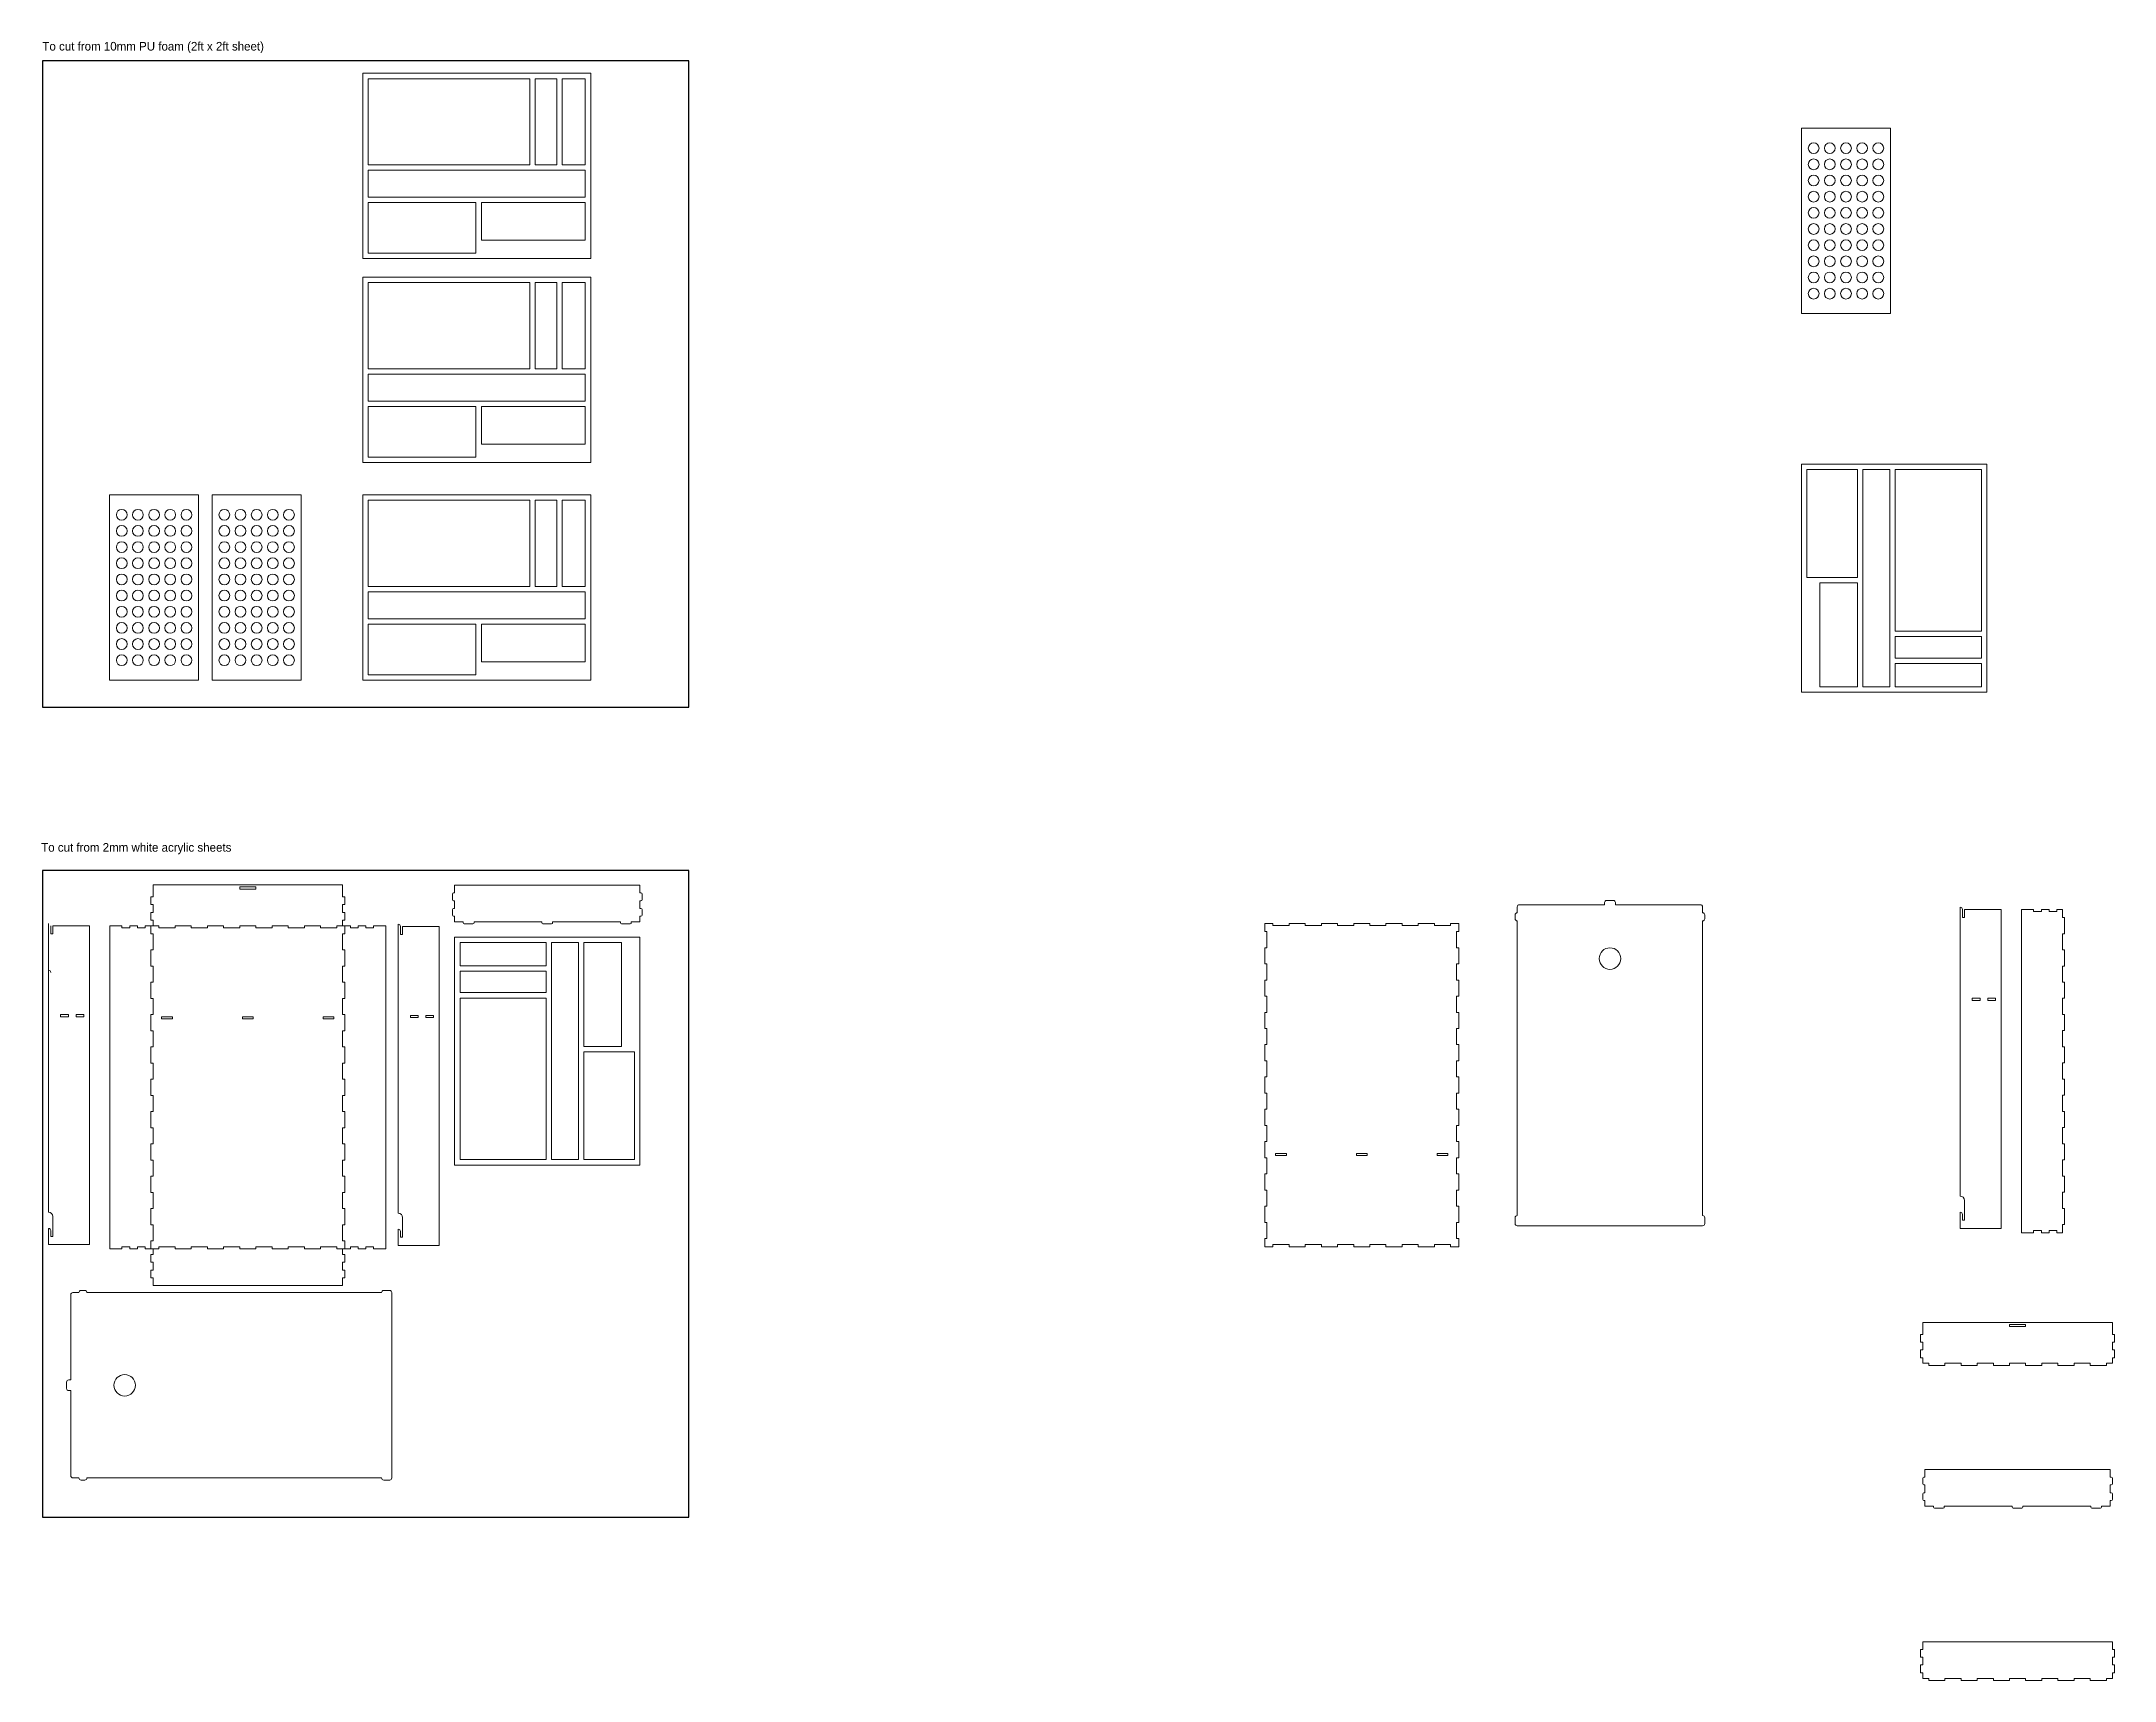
# Model space of a CAD drawing. Header units: inches. Extents: x 633 to 2557, y -1062 to 459.
import ezdxf

# ---------------------------------------------------------------- set-up
doc = ezdxf.new("R2010")
doc.units = ezdxf.units.IN
doc.header["$MEASUREMENT"] = 0
doc.layers.add('Layer 1', color=7, linetype='Continuous')

msp = doc.modelspace()

# ---------------------------------------------------------------- texts
at = {"char_height": 8, "attachment_point": 1}
for s, insert in [('To cut from 10mm PU foam (2ft x 2ft sheet)', (633.8, 458.9)), ('To cut from 2mm white acrylic sheets', (632.7, -284.6))]:
    msp.add_mtext_dynamic_manual_height_columns(s, width=537.777, gutter_width=1, heights=[0], dxfattribs=dict(at, insert=insert))

# ---------------------------------------------------------------- linework, layer by layer
for p, q in [((1233.9, 441.4), (633.9, 441.4)), ((633.9, 441.4), (633.9, -158.6)), ((1233.9, -158.6), (1233.9, 441.4)), ((633.9, -158.6), (1233.9, -158.6)), ((1233.9, -310.1), (633.9, -310.1)), ((633.9, -310.1), (633.9, -910.1)), ((1233.9, -910.1), (1233.9, -310.1)), ((633.9, -910.1), (1233.9, -910.1))]:
    msp.add_line(p, q)
at = {"layer": 'Layer 1', "color": 7, "lineweight": 9}
for points in [[(931.3, 257.8), (931.3, 429.8)], [(1142.8, 429.8), (931.3, 429.8)], [(936.3, 344.8), (936.3, 424.8)], [(1086.3, 424.8), (936.3, 424.8)], [(1086.3, 424.8), (1086.3, 344.8)], [(1091.3, 344.8), (1091.3, 424.8)], [(1111.3, 424.8), (1091.3, 424.8)], [(1111.3, 424.8), (1111.3, 344.8)], [(1116.3, 424.8), (1116.3, 344.8)], [(1116.3, 424.8), (1137.8, 424.8)], [(1137.8, 344.8), (1137.8, 424.8)], [(1142.8, 429.8), (1142.8, 257.8)], [(2349.3, 378.8), (2266.8, 378.8), (2266.8, 206.8), (2349.3, 206.8), (2349.3, 378.8)], [(936.3, 344.8), (1086.3, 344.8)], [(936.3, 314.8), (936.3, 339.8)], [(1137.8, 339.8), (936.3, 339.8)], [(1091.3, 344.8), (1111.3, 344.8)], [(1137.8, 344.8), (1116.3, 344.8)], [(1137.8, 339.8), (1137.8, 314.8)], [(936.3, 314.8), (1137.8, 314.8)], [(936.3, 262.8), (936.3, 309.8)], [(936.3, 309.8), (1036.3, 309.8)], [(1036.3, 262.8), (1036.3, 309.8)], [(1137.8, 309.8), (1041.3, 309.8)], [(1041.3, 309.8), (1041.3, 274.8)], [(1137.8, 274.8), (1137.8, 309.8)], [(1041.3, 274.8), (1137.8, 274.8)], [(1142.8, 257.8), (931.3, 257.8)], [(936.3, 262.8), (1036.3, 262.8)], [(931.3, 68.6), (931.3, 240.6)], [(1142.8, 240.6), (931.3, 240.6)], [(936.3, 155.6), (936.3, 235.6)], [(1086.3, 235.6), (936.3, 235.6)], [(1086.3, 235.6), (1086.3, 155.6)], [(1091.3, 155.6), (1091.3, 235.6)], [(1111.3, 235.6), (1091.3, 235.6)], [(1111.3, 235.6), (1111.3, 155.6)], [(1116.3, 235.6), (1116.3, 155.6)], [(1116.3, 235.6), (1137.8, 235.6)], [(1137.8, 155.6), (1137.8, 235.6)], [(1142.8, 240.6), (1142.8, 68.6)], [(936.3, 155.6), (1086.3, 155.6)], [(1091.3, 155.6), (1111.3, 155.6)], [(1137.8, 155.6), (1116.3, 155.6)], [(936.3, 125.6), (936.3, 150.6)], [(1137.8, 150.6), (936.3, 150.6)], [(1137.8, 150.6), (1137.8, 125.6)], [(936.3, 125.6), (1137.8, 125.6)], [(936.3, 73.6), (936.3, 120.6)], [(936.3, 120.6), (1036.3, 120.6)], [(1036.3, 73.6), (1036.3, 120.6)], [(1137.8, 120.6), (1041.3, 120.6)], [(1041.3, 120.6), (1041.3, 85.6)], [(1137.8, 85.6), (1137.8, 120.6)], [(1041.3, 85.6), (1137.8, 85.6)], [(1142.8, 68.6), (931.3, 68.6)], [(936.3, 73.6), (1036.3, 73.6)], [(2266.8, 67), (2438.8, 67)], [(2266.8, -144.5), (2266.8, 67)], [(2271.8, 62), (2318.8, 62)], [(2271.8, 62), (2271.8, -38)], [(2318.8, 62), (2318.8, -38)], [(2323.8, 62), (2348.8, 62)], [(2323.8, 62), (2323.8, -139.5)], [(2348.8, -139.5), (2348.8, 62)], [(2353.8, 62), (2433.8, 62)], [(2353.8, 62), (2353.8, -88)], [(2433.8, -88), (2433.8, 62)], [(2438.8, -144.5), (2438.8, 67)], [(778.7, 38.6), (696.2, 38.6), (696.2, -133.4), (778.7, -133.4), (778.7, 38.6)], [(874, 38.6), (791.5, 38.6), (791.5, -133.4), (874, -133.4), (874, 38.6)], [(931.3, -133.4), (931.3, 38.6)], [(1142.8, 38.6), (931.3, 38.6)], [(1142.8, 38.6), (1142.8, -133.4)], [(936.3, -46.4), (936.3, 33.6)], [(1086.3, 33.6), (936.3, 33.6)], [(1086.3, 33.6), (1086.3, -46.4)], [(1091.3, -46.4), (1091.3, 33.6)], [(1111.3, 33.6), (1091.3, 33.6)], [(1111.3, 33.6), (1111.3, -46.4)], [(1116.3, 33.6), (1116.3, -46.4)], [(1116.3, 33.6), (1137.8, 33.6)], [(1137.8, -46.4), (1137.8, 33.6)], [(2271.8, -38), (2318.8, -38)], [(936.3, -46.4), (1086.3, -46.4)], [(936.3, -76.4), (936.3, -51.4)], [(1137.8, -51.4), (936.3, -51.4)], [(1091.3, -46.4), (1111.3, -46.4)], [(1137.8, -46.4), (1116.3, -46.4)], [(1137.8, -51.4), (1137.8, -76.4)], [(2283.8, -43), (2283.8, -139.5)], [(2318.8, -43), (2283.8, -43)], [(2318.8, -139.5), (2318.8, -43)], [(936.3, -76.4), (1137.8, -76.4)], [(936.3, -128.4), (936.3, -81.4)], [(936.3, -81.4), (1036.3, -81.4)], [(1036.3, -128.4), (1036.3, -81.4)], [(1137.8, -81.4), (1041.3, -81.4)], [(1041.3, -81.4), (1041.3, -116.4)], [(1137.8, -116.4), (1137.8, -81.4)], [(2433.8, -88), (2353.8, -88)], [(2353.8, -93), (2353.8, -113)], [(2353.8, -93), (2433.8, -93)], [(2433.8, -113), (2433.8, -93)], [(2433.8, -113), (2353.8, -113)], [(1142.8, -133.4), (931.3, -133.4)], [(936.3, -128.4), (1036.3, -128.4)], [(1041.3, -116.4), (1137.8, -116.4)], [(2353.8, -139.5), (2353.8, -118)], [(2433.8, -118), (2353.8, -118)], [(2433.8, -118), (2433.8, -139.5)], [(2438.8, -144.5), (2266.8, -144.5)], [(2283.8, -139.5), (2318.8, -139.5)], [(2348.8, -139.5), (2323.8, -139.5)], [(2353.8, -139.5), (2433.8, -139.5)], [(736.5, -334.5), (736.5, -323.3)], [(736.5, -323.3), (912.5, -323.3)], [(817, -327.3), (817, -325.3)], [(817, -325.3), (832, -325.3)], [(832, -327.3), (832, -325.3)], [(912.5, -323.3), (912.5, -334.5)], [(1016.5, -323.7), (1016.5, -330.9)], [(1188.5, -323.7), (1016.5, -323.7)], [(1188.5, -323.7), (1188.5, -330.9)], [(734.5, -334.5), (734.5, -341.7)], [(734.5, -334.5), (736.5, -334.5)], [(734.5, -341.7), (736.5, -341.7)], [(736.5, -348.9), (736.5, -341.7)], [(832, -327.3), (817, -327.3)], [(914.5, -334.5), (912.5, -334.5)], [(914.5, -341.7), (912.5, -341.7)], [(912.5, -341.7), (912.5, -348.9)], [(914.5, -334.5), (914.5, -341.7)], [(1014.5, -337.1), (1014.5, -331.9)], [(1014.5, -351.5), (1014.5, -346.3)], [(1016.5, -330.9), (1015.5, -330.9)], [(1015.5, -338.1), (1016.5, -338.1)], [(1015.5, -345.3), (1016.5, -345.3)], [(1016.5, -338.1), (1016.5, -345.3)], [(1188.5, -330.9), (1189.5, -330.9)], [(1189.5, -338.1), (1188.5, -338.1)], [(1188.5, -338.1), (1188.5, -345.3)], [(1189.5, -345.3), (1188.5, -345.3)], [(1190.5, -331.9), (1190.5, -337.1)], [(1190.5, -346.3), (1190.5, -351.5)], [(2003, -349.3), (2003, -343.8)], [(2005, -341.8), (2084, -341.8)], [(2084, -339.8), (2084, -341.8)], [(2092, -337.8), (2086, -337.8)], [(2094, -341.8), (2094, -339.8)], [(2094, -341.8), (2173, -341.8)], [(2175, -343.8), (2175, -349.3)], [(2414.2, -612.2), (2414.2, -344.2)], [(2416.2, -346.2), (2416.2, -353.7)], [(2418.2, -346.2), (2418.2, -353.7)], [(2452.2, -346.2), (2418.2, -346.2)], [(2452.2, -642.2), (2452.2, -346.2)], [(2452.2, -346.2), (2452.2, -612.2)], [(2471.1, -346.2), (2471.1, -646.2)], [(2471.1, -346.2), (2471.1, -646.2)], [(2482.3, -346.2), (2471.1, -346.2)], [(2482.3, -348.2), (2482.3, -346.2)], [(2489.5, -346.2), (2489.5, -348.2)], [(2489.5, -346.2), (2496.7, -346.2)], [(2496.7, -348.2), (2496.7, -346.2)], [(2503.9, -348.2), (2503.9, -346.2)], [(2503.9, -346.2), (2509.1, -346.2)], [(2509.1, -346.2), (2509.1, -353.7)], [(639.5, -627.3), (639.5, -359.3)], [(641.5, -361.3), (641.5, -368.8)], [(643.5, -361.3), (643.5, -368.8)], [(677.5, -361.3), (643.5, -361.3)], [(677.5, -657.3), (677.5, -361.3)], [(677.5, -361.3), (677.5, -627.3)], [(696.5, -361.3), (696.5, -661.3)], [(696.5, -361.3), (696.5, -661.3)], [(707.7, -361.3), (696.5, -361.3)], [(707.7, -363.3), (707.7, -361.3)], [(707.7, -363.3), (714.9, -363.3)], [(714.9, -361.3), (714.9, -363.3)], [(714.9, -361.3), (722.1, -361.3)], [(722.1, -363.3), (722.1, -361.3)], [(729.3, -363.3), (722.1, -363.3)], [(729.3, -363.3), (729.3, -361.3)], [(729.3, -361.3), (734.5, -361.3)], [(734.5, -348.9), (734.5, -356.1)], [(736.5, -348.9), (734.5, -348.9)], [(734.5, -356.1), (736.5, -356.1)], [(742, -361.3), (734.5, -361.3)], [(734.5, -361.3), (734.5, -368.8)], [(736.5, -361.3), (736.5, -356.1)], [(742, -363.3), (742, -361.3)], [(742, -363.3), (757, -363.3)], [(757, -361.3), (757, -363.3)], [(757, -361.3), (772, -361.3)], [(772, -363.3), (772, -361.3)], [(772, -363.3), (787, -363.3)], [(787, -363.3), (787, -361.3)], [(787, -361.3), (802, -361.3)], [(802, -363.3), (802, -361.3)], [(802, -363.3), (817, -363.3)], [(832, -361.3), (817, -361.3)], [(817, -361.3), (817, -363.3)], [(832, -363.3), (832, -361.3)], [(847, -363.3), (832, -363.3)], [(862, -361.3), (847, -361.3)], [(847, -363.3), (847, -361.3)], [(862, -361.3), (862, -363.3)], [(877, -363.3), (862, -363.3)], [(892, -361.3), (877, -361.3)], [(877, -363.3), (877, -361.3)], [(892, -363.3), (892, -361.3)], [(892, -363.3), (907, -363.3)], [(914.5, -361.3), (907, -361.3)], [(907, -363.3), (907, -361.3)], [(912.5, -348.9), (914.5, -348.9)], [(914.5, -356.1), (912.5, -356.1)], [(912.5, -361.3), (912.5, -356.1)], [(914.5, -348.9), (914.5, -356.1)], [(914.5, -361.3), (919.7, -361.3)], [(914.5, -361.3), (914.5, -368.8)], [(919.7, -361.3), (919.7, -363.3)], [(926.9, -363.3), (919.7, -363.3)], [(926.9, -361.3), (934.1, -361.3)], [(926.9, -361.3), (926.9, -363.3)], [(934.1, -361.3), (934.1, -363.3)], [(934.1, -363.3), (941.3, -363.3)], [(952.5, -361.3), (941.3, -361.3)], [(941.3, -363.3), (941.3, -361.3)], [(952.5, -361.3), (952.5, -661.3)], [(964.2, -628), (964.2, -360)], [(966.2, -362), (966.2, -369.5)], [(968.2, -362), (968.2, -369.5)], [(968.2, -362), (1002.2, -362)], [(1002.2, -658), (1002.2, -362)], [(1002.2, -362), (1002.2, -628)], [(1015.5, -352.5), (1016.5, -352.5)], [(1016.5, -352.5), (1016.5, -357.7)], [(1016.5, -357.7), (1024.5, -357.7)], [(1024.5, -357.7), (1024.5, -358.7)], [(1025.5, -359.7), (1033.5, -359.7)], [(1034.5, -357.7), (1034.5, -358.7)], [(1097.5, -357.7), (1034.5, -357.7)], [(1097.5, -358.7), (1097.5, -357.7)], [(1098.5, -359.7), (1106.5, -359.7)], [(1170.5, -357.7), (1107.5, -357.7)], [(1107.5, -357.7), (1107.5, -358.7)], [(1170.5, -357.7), (1170.5, -358.7)], [(1171.5, -359.7), (1179.5, -359.7)], [(1180.5, -357.7), (1188.5, -357.7)], [(1180.5, -357.7), (1180.5, -358.7)], [(1188.5, -352.5), (1189.5, -352.5)], [(1188.5, -352.5), (1188.5, -357.7)], [(1768.6, -359.2), (1776.1, -359.2)], [(1768.6, -366.7), (1768.6, -359.2)], [(1776.1, -361.2), (1776.1, -359.2)], [(1776.1, -361.2), (1791.1, -361.2)], [(1791.1, -359.2), (1791.1, -361.2)], [(1806.1, -359.2), (1791.1, -359.2)], [(1806.1, -359.2), (1806.1, -361.2)], [(1806.1, -361.2), (1821.1, -361.2)], [(1821.1, -359.2), (1821.1, -361.2)], [(1836.1, -359.2), (1821.1, -359.2)], [(1836.1, -359.2), (1836.1, -361.2)], [(1836.1, -361.2), (1851.1, -361.2)], [(1851.1, -359.2), (1866.1, -359.2)], [(1851.1, -359.2), (1851.1, -361.2)], [(1866.1, -359.2), (1866.1, -361.2)], [(1881.1, -361.2), (1866.1, -361.2)], [(1881.1, -359.2), (1896.1, -359.2)], [(1881.1, -359.2), (1881.1, -361.2)], [(1896.1, -359.2), (1896.1, -361.2)], [(1911.1, -361.2), (1896.1, -361.2)], [(1926.1, -359.2), (1911.1, -359.2)], [(1911.1, -361.2), (1911.1, -359.2)], [(1926.1, -359.2), (1926.1, -361.2)], [(1941.1, -361.2), (1926.1, -361.2)], [(1941.1, -359.2), (1948.6, -359.2)], [(1941.1, -361.2), (1941.1, -359.2)], [(1948.6, -359.2), (1948.6, -366.7)], [(2001, -354.8), (2001, -351.3)], [(2003, -630.3), (2003, -356.8)], [(2175, -630.3), (2175, -356.8)], [(2177, -351.3), (2177, -354.8)], [(2418.2, -353.7), (2416.2, -353.7)], [(2482.3, -348.2), (2489.5, -348.2)], [(2503.9, -348.2), (2496.7, -348.2)], [(2511.1, -353.7), (2509.1, -353.7)], [(2511.1, -368.7), (2511.1, -353.7)], [(643.5, -368.8), (641.5, -368.8)], [(736.5, -368.8), (734.5, -368.8)], [(734.5, -383.8), (734.5, -398.8)], [(734.5, -383.8), (736.5, -383.8)], [(736.5, -383.8), (736.5, -368.8)], [(914.5, -368.8), (912.5, -368.8)], [(912.5, -368.8), (912.5, -383.8)], [(914.5, -383.8), (912.5, -383.8)], [(914.5, -383.8), (914.5, -398.8)], [(966.2, -369.5), (968.2, -369.5)], [(1016.5, -371.9), (1016.5, -583.4)], [(1016.5, -371.9), (1188.5, -371.9)], [(1021.5, -398.4), (1021.5, -376.9)], [(1101.5, -376.9), (1021.5, -376.9)], [(1101.5, -376.9), (1101.5, -398.4)], [(1106.5, -376.9), (1106.5, -578.4)], [(1106.5, -376.9), (1131.5, -376.9)], [(1131.5, -578.4), (1131.5, -376.9)], [(1136.5, -376.9), (1136.5, -473.4)], [(1171.5, -376.9), (1136.5, -376.9)], [(1171.5, -473.4), (1171.5, -376.9)], [(1188.5, -371.9), (1188.5, -583.4)], [(1770.6, -366.7), (1768.6, -366.7)], [(1768.6, -396.7), (1768.6, -381.7)], [(1770.6, -381.7), (1768.6, -381.7)], [(1770.6, -381.7), (1770.6, -366.7)], [(1948.6, -366.7), (1946.6, -366.7)], [(1946.6, -381.7), (1946.6, -366.7)], [(1948.6, -381.7), (1946.6, -381.7)], [(1948.6, -381.7), (1948.6, -396.7)], [(2509.1, -368.7), (2509.1, -383.7)], [(2509.1, -368.7), (2511.1, -368.7)], [(2511.1, -383.7), (2509.1, -383.7)], [(2511.1, -398.7), (2511.1, -383.7)], [(736.5, -398.8), (734.5, -398.8)], [(736.5, -413.8), (736.5, -398.8)], [(914.5, -398.8), (912.5, -398.8)], [(912.5, -398.8), (912.5, -413.8)], [(1021.5, -398.4), (1101.5, -398.4)], [(1021.5, -403.4), (1101.5, -403.4)], [(1021.5, -403.4), (1021.5, -423.4)], [(1101.5, -423.4), (1101.5, -403.4)], [(1770.6, -396.7), (1768.6, -396.7)], [(1770.6, -411.7), (1770.6, -396.7)], [(1948.6, -396.7), (1946.6, -396.7)], [(1946.6, -411.7), (1946.6, -396.7)], [(2509.1, -398.7), (2509.1, -413.7)], [(2509.1, -398.7), (2511.1, -398.7)], [(734.5, -413.8), (734.5, -428.8)], [(734.5, -413.8), (736.5, -413.8)], [(912.5, -413.8), (914.5, -413.8)], [(914.5, -413.8), (914.5, -428.8)], [(1768.6, -426.7), (1768.6, -411.7)], [(1768.6, -411.7), (1770.6, -411.7)], [(1946.6, -411.7), (1948.6, -411.7)], [(1948.6, -411.7), (1948.6, -426.7)], [(2511.1, -413.7), (2509.1, -413.7)], [(2511.1, -428.7), (2511.1, -413.7)], [(736.5, -428.8), (734.5, -428.8)], [(736.5, -443.8), (736.5, -428.8)], [(914.5, -428.8), (912.5, -428.8)], [(912.5, -428.8), (912.5, -443.8)], [(1101.5, -423.4), (1021.5, -423.4)], [(1021.5, -428.4), (1101.5, -428.4)], [(1021.5, -428.4), (1021.5, -578.4)], [(1101.5, -578.4), (1101.5, -428.4)], [(1770.6, -426.7), (1768.6, -426.7)], [(1768.6, -456.7), (1768.6, -441.7)], [(1770.6, -441.7), (1768.6, -441.7)], [(1770.6, -441.7), (1770.6, -426.7)], [(1948.6, -426.7), (1946.6, -426.7)], [(1946.6, -441.7), (1946.6, -426.7)], [(1948.6, -441.7), (1946.6, -441.7)], [(1948.6, -441.7), (1948.6, -456.7)], [(2425.4, -430.7), (2425.4, -428.7)], [(2425.4, -428.7), (2432.6, -428.7)], [(2425.4, -430.7), (2432.6, -430.7)], [(2432.6, -428.7), (2432.6, -430.7)], [(2439.8, -428.7), (2439.8, -430.7)], [(2439.8, -428.7), (2447, -428.7)], [(2447, -430.7), (2439.8, -430.7)], [(2447, -428.7), (2447, -430.7)], [(2509.1, -428.7), (2509.1, -443.7)], [(2511.1, -428.7), (2509.1, -428.7)], [(650.7, -445.8), (650.7, -443.8)], [(650.7, -443.8), (657.9, -443.8)], [(650.7, -445.8), (657.9, -445.8)], [(657.9, -443.8), (657.9, -445.8)], [(665.1, -443.8), (665.1, -445.8)], [(665.1, -443.8), (672.3, -443.8)], [(672.3, -445.8), (665.1, -445.8)], [(672.3, -443.8), (672.3, -445.8)], [(734.5, -443.8), (734.5, -458.8)], [(736.5, -443.8), (734.5, -443.8)], [(736.5, -458.8), (734.5, -458.8)], [(736.5, -473.8), (736.5, -458.8)], [(754.5, -445.8), (744.5, -445.8)], [(744.5, -447.8), (744.5, -445.8)], [(744.5, -447.8), (754.5, -447.8)], [(754.5, -447.8), (754.5, -445.8)], [(819.5, -445.8), (819.5, -447.8)], [(819.5, -445.8), (829.5, -445.8)], [(819.5, -447.8), (829.5, -447.8)], [(829.5, -447.8), (829.5, -445.8)], [(894.5, -447.8), (894.5, -445.8)], [(904.5, -445.8), (894.5, -445.8)], [(894.5, -447.8), (904.5, -447.8)], [(904.5, -447.8), (904.5, -445.8)], [(914.5, -443.8), (912.5, -443.8)], [(914.5, -458.8), (912.5, -458.8)], [(912.5, -458.8), (912.5, -473.8)], [(914.5, -443.8), (914.5, -458.8)], [(975.4, -446.5), (975.4, -444.5)], [(982.6, -444.5), (975.4, -444.5)], [(975.4, -446.5), (982.6, -446.5)], [(982.6, -444.5), (982.6, -446.5)], [(989.8, -444.5), (989.8, -446.5)], [(989.8, -444.5), (997, -444.5)], [(997, -446.5), (989.8, -446.5)], [(997, -444.5), (997, -446.5)], [(1770.6, -456.7), (1768.6, -456.7)], [(1770.6, -471.7), (1770.6, -456.7)], [(1946.6, -456.7), (1948.6, -456.7)], [(1946.6, -471.7), (1946.6, -456.7)], [(2511.1, -443.7), (2509.1, -443.7)], [(2509.1, -458.7), (2509.1, -473.7)], [(2511.1, -458.7), (2509.1, -458.7)], [(2511.1, -458.7), (2511.1, -443.7)], [(734.5, -473.8), (734.5, -488.8)], [(736.5, -473.8), (734.5, -473.8)], [(914.5, -473.8), (912.5, -473.8)], [(914.5, -473.8), (914.5, -488.8)], [(1136.5, -473.4), (1171.5, -473.4)], [(1136.5, -578.4), (1136.5, -478.4)], [(1183.5, -478.4), (1136.5, -478.4)], [(1183.5, -578.4), (1183.5, -478.4)], [(1768.6, -486.7), (1768.6, -471.7)], [(1770.6, -471.7), (1768.6, -471.7)], [(1946.6, -471.7), (1948.6, -471.7)], [(1948.6, -471.7), (1946.6, -471.7)], [(1948.6, -471.7), (1948.6, -486.7)], [(2511.1, -473.7), (2509.1, -473.7)], [(2511.1, -488.7), (2511.1, -473.7)], [(736.5, -488.8), (734.5, -488.8)], [(736.5, -503.8), (736.5, -488.8)], [(914.5, -488.8), (912.5, -488.8)], [(912.5, -488.8), (912.5, -503.8)], [(1770.6, -486.7), (1768.6, -486.7)], [(1770.6, -501.7), (1770.6, -486.7)], [(1946.6, -486.7), (1948.6, -486.7)], [(1946.6, -501.7), (1946.6, -486.7)], [(2509.1, -488.7), (2509.1, -503.7)], [(2509.1, -488.7), (2511.1, -488.7)], [(734.5, -503.8), (734.5, -518.8)], [(734.5, -503.8), (736.5, -503.8)], [(736.5, -518.8), (734.5, -518.8)], [(736.5, -518.8), (736.5, -533.8)], [(912.5, -503.8), (914.5, -503.8)], [(912.5, -518.8), (912.5, -533.8)], [(914.5, -518.8), (912.5, -518.8)], [(914.5, -503.8), (914.5, -518.8)], [(1768.6, -516.7), (1768.6, -501.7)], [(1768.6, -501.7), (1770.6, -501.7)], [(1770.6, -516.7), (1768.6, -516.7)], [(1770.6, -531.7), (1770.6, -516.7)], [(1946.6, -501.7), (1948.6, -501.7)], [(1946.6, -516.7), (1946.6, -531.7)], [(1948.6, -516.7), (1946.6, -516.7)], [(1948.6, -516.7), (1948.6, -501.7)], [(2511.1, -503.7), (2509.1, -503.7)], [(2511.1, -518.7), (2509.1, -518.7)], [(2509.1, -533.7), (2509.1, -518.7)], [(2511.1, -503.7), (2511.1, -518.7)], [(736.5, -533.8), (734.5, -533.8)], [(734.5, -548.8), (734.5, -533.8)], [(912.5, -533.8), (914.5, -533.8)], [(914.5, -533.8), (914.5, -548.8)], [(1768.6, -531.7), (1770.6, -531.7)], [(1768.6, -546.7), (1768.6, -531.7)], [(1946.6, -531.7), (1948.6, -531.7)], [(1948.6, -546.7), (1948.6, -531.7)], [(2509.1, -533.7), (2511.1, -533.7)], [(2511.1, -533.7), (2511.1, -548.7)], [(736.5, -548.8), (734.5, -548.8)], [(734.5, -548.8), (736.5, -548.8)], [(736.5, -548.8), (736.5, -563.8)], [(912.5, -548.8), (912.5, -563.8)], [(912.5, -548.8), (914.5, -548.8)], [(1768.6, -546.7), (1770.6, -546.7)], [(1770.6, -561.7), (1770.6, -546.7)], [(1946.6, -546.7), (1946.6, -561.7)], [(1946.6, -546.7), (1948.6, -546.7)], [(2511.1, -548.7), (2509.1, -548.7)], [(2509.1, -563.7), (2509.1, -548.7)], [(736.5, -563.8), (734.5, -563.8)], [(734.5, -578.8), (734.5, -563.8)], [(912.5, -563.8), (914.5, -563.8)], [(914.5, -563.8), (914.5, -578.8)], [(1768.6, -561.7), (1770.6, -561.7)], [(1768.6, -576.7), (1768.6, -561.7)], [(1768.6, -576.7), (1770.6, -576.7)], [(1770.6, -591.7), (1770.6, -576.7)], [(1778.6, -572.7), (1778.6, -574.7)], [(1788.6, -572.7), (1778.6, -572.7)], [(1778.6, -574.7), (1788.6, -574.7)], [(1788.6, -572.7), (1788.6, -574.7)], [(1853.6, -572.7), (1853.6, -574.7)], [(1863.6, -572.7), (1853.6, -572.7)], [(1863.6, -574.7), (1853.6, -574.7)], [(1863.6, -574.7), (1863.6, -572.7)], [(1938.6, -572.7), (1928.6, -572.7)], [(1928.6, -572.7), (1928.6, -574.7)], [(1928.6, -574.7), (1938.6, -574.7)], [(1938.6, -572.7), (1938.6, -574.7)], [(1946.6, -561.7), (1948.6, -561.7)], [(1946.6, -576.7), (1946.6, -591.7)], [(1946.6, -576.7), (1948.6, -576.7)], [(1948.6, -576.7), (1948.6, -561.7)], [(2509.1, -563.7), (2511.1, -563.7)], [(2511.1, -563.7), (2511.1, -578.7)], [(734.5, -578.8), (736.5, -578.8)], [(734.5, -593.8), (736.5, -593.8)], [(734.5, -608.8), (734.5, -593.8)], [(736.5, -578.8), (736.5, -593.8)], [(912.5, -578.8), (912.5, -593.8)], [(912.5, -578.8), (914.5, -578.8)], [(912.5, -593.8), (914.5, -593.8)], [(914.5, -593.8), (914.5, -608.8)], [(1188.5, -583.4), (1016.5, -583.4)], [(1101.5, -578.4), (1021.5, -578.4)], [(1131.5, -578.4), (1106.5, -578.4)], [(1183.5, -578.4), (1136.5, -578.4)], [(1768.6, -591.7), (1770.6, -591.7)], [(1768.6, -606.7), (1768.6, -591.7)], [(1946.6, -591.7), (1948.6, -591.7)], [(1948.6, -606.7), (1948.6, -591.7)], [(2509.1, -578.7), (2511.1, -578.7)], [(2509.1, -593.7), (2509.1, -578.7)], [(2511.1, -593.7), (2509.1, -593.7)], [(2511.1, -593.7), (2511.1, -608.7)], [(736.5, -608.8), (734.5, -608.8)], [(736.5, -608.8), (736.5, -623.8)], [(912.5, -608.8), (912.5, -623.8)], [(914.5, -608.8), (912.5, -608.8)], [(1770.6, -606.7), (1768.6, -606.7)], [(1770.6, -621.7), (1770.6, -606.7)], [(1946.6, -606.7), (1946.6, -621.7)], [(1948.6, -606.7), (1946.6, -606.7)], [(2509.1, -608.7), (2511.1, -608.7)], [(2509.1, -623.7), (2509.1, -608.7)], [(643.5, -649.8), (643.5, -631.3)], [(734.5, -623.8), (736.5, -623.8)], [(734.5, -638.8), (734.5, -623.8)], [(912.5, -623.8), (914.5, -623.8)], [(914.5, -623.8), (914.5, -638.8)], [(968.2, -632), (968.2, -650.5)], [(1768.6, -621.7), (1770.6, -621.7)], [(1768.6, -636.7), (1768.6, -621.7)], [(1946.6, -621.7), (1948.6, -621.7)], [(1948.6, -636.7), (1948.6, -621.7)], [(2001, -632.3), (2001, -637.8)], [(2177, -637.8), (2177, -632.3)], [(2414.2, -642.2), (2414.2, -627.2)], [(2416.2, -634.7), (2416.2, -629.2)], [(2416.2, -634.7), (2418.2, -634.7)], [(2418.2, -634.7), (2418.2, -616.2)], [(2452.2, -627.2), (2452.2, -642.2)], [(2509.1, -623.7), (2511.1, -623.7)], [(2511.1, -623.7), (2511.1, -638.7)], [(639.5, -657.3), (639.5, -642.3)], [(641.5, -649.8), (641.5, -644.3)], [(641.5, -649.8), (643.5, -649.8)], [(677.5, -642.3), (677.5, -657.3)], [(734.5, -638.8), (736.5, -638.8)], [(734.5, -653.8), (736.5, -653.8)], [(734.5, -661.3), (734.5, -653.8)], [(736.5, -638.8), (736.5, -653.8)], [(912.5, -638.8), (912.5, -653.8)], [(912.5, -638.8), (914.5, -638.8)], [(912.5, -653.8), (914.5, -653.8)], [(914.5, -653.8), (914.5, -661.3)], [(964.2, -658), (964.2, -643)], [(966.2, -650.5), (966.2, -645)], [(968.2, -650.5), (966.2, -650.5)], [(1002.2, -643), (1002.2, -658)], [(1768.6, -636.7), (1770.6, -636.7)], [(1768.6, -651.7), (1770.6, -651.7)], [(1768.6, -659.2), (1768.6, -651.7)], [(1770.6, -651.7), (1770.6, -636.7)], [(1946.6, -636.7), (1946.6, -651.7)], [(1948.6, -636.7), (1946.6, -636.7)], [(1946.6, -651.7), (1948.6, -651.7)], [(1948.6, -659.2), (1948.6, -651.7)], [(2003, -639.8), (2175, -639.8)], [(2452.2, -642.2), (2414.2, -642.2)], [(2471.1, -646.2), (2482.3, -646.2)], [(2489.5, -644.2), (2482.3, -644.2)], [(2482.3, -644.2), (2482.3, -646.2)], [(2489.5, -646.2), (2489.5, -644.2)], [(2489.5, -646.2), (2496.7, -646.2)], [(2503.9, -644.2), (2496.7, -644.2)], [(2496.7, -644.2), (2496.7, -646.2)], [(2503.9, -644.2), (2503.9, -646.2)], [(2503.9, -646.2), (2509.1, -646.2)], [(2509.1, -638.7), (2511.1, -638.7)], [(2509.1, -646.2), (2509.1, -638.7)], [(677.5, -657.3), (639.5, -657.3)], [(696.5, -661.3), (707.7, -661.3)], [(714.9, -659.3), (707.7, -659.3)], [(707.7, -659.3), (707.7, -661.3)], [(714.9, -661.3), (714.9, -659.3)], [(714.9, -661.3), (722.1, -661.3)], [(729.3, -659.3), (722.1, -659.3)], [(722.1, -659.3), (722.1, -661.3)], [(729.3, -659.3), (729.3, -661.3)], [(729.3, -661.3), (734.5, -661.3)], [(742, -661.3), (734.5, -661.3)], [(736.5, -666.5), (734.5, -666.5)], [(734.5, -666.5), (734.5, -673.7)], [(736.5, -666.5), (736.5, -661.3)], [(742, -659.3), (757, -659.3)], [(742, -659.3), (742, -661.3)], [(757, -661.3), (757, -659.3)], [(757, -661.3), (772, -661.3)], [(772, -659.3), (787, -659.3)], [(772, -659.3), (772, -661.3)], [(787, -661.3), (787, -659.3)], [(802, -661.3), (787, -661.3)], [(802, -659.3), (817, -659.3)], [(802, -661.3), (802, -659.3)], [(817, -661.3), (817, -659.3)], [(832, -661.3), (817, -661.3)], [(847, -659.3), (832, -659.3)], [(832, -661.3), (832, -659.3)], [(847, -661.3), (847, -659.3)], [(847, -661.3), (862, -661.3)], [(862, -661.3), (862, -659.3)], [(877, -659.3), (862, -659.3)], [(877, -661.3), (877, -659.3)], [(877, -661.3), (892, -661.3)], [(892, -661.3), (892, -659.3)], [(907, -659.3), (892, -659.3)], [(907, -659.3), (907, -661.3)], [(914.5, -661.3), (907, -661.3)], [(912.5, -666.5), (912.5, -661.3)], [(914.5, -666.5), (912.5, -666.5)], [(914.5, -661.3), (919.7, -661.3)], [(914.5, -666.5), (914.5, -673.7)], [(919.7, -661.3), (919.7, -659.3)], [(926.9, -659.3), (919.7, -659.3)], [(926.9, -661.3), (926.9, -659.3)], [(926.9, -661.3), (934.1, -661.3)], [(934.1, -659.3), (934.1, -661.3)], [(934.1, -659.3), (941.3, -659.3)], [(941.3, -661.3), (941.3, -659.3)], [(952.5, -661.3), (941.3, -661.3)], [(1002.2, -658), (964.2, -658)], [(1768.6, -659.2), (1776.1, -659.2)], [(1791.1, -657.2), (1776.1, -657.2)], [(1776.1, -657.2), (1776.1, -659.2)], [(1791.1, -657.2), (1791.1, -659.2)], [(1791.1, -659.2), (1806.1, -659.2)], [(1806.1, -657.2), (1821.1, -657.2)], [(1806.1, -657.2), (1806.1, -659.2)], [(1821.1, -659.2), (1821.1, -657.2)], [(1821.1, -659.2), (1836.1, -659.2)], [(1836.1, -657.2), (1851.1, -657.2)], [(1836.1, -657.2), (1836.1, -659.2)], [(1851.1, -657.2), (1851.1, -659.2)], [(1851.1, -659.2), (1866.1, -659.2)], [(1881.1, -657.2), (1866.1, -657.2)], [(1866.1, -659.2), (1866.1, -657.2)], [(1881.1, -657.2), (1881.1, -659.2)], [(1896.1, -659.2), (1881.1, -659.2)], [(1896.1, -657.2), (1896.1, -659.2)], [(1911.1, -657.2), (1896.1, -657.2)], [(1911.1, -657.2), (1911.1, -659.2)], [(1926.1, -659.2), (1911.1, -659.2)], [(1926.1, -659.2), (1926.1, -657.2)], [(1941.1, -657.2), (1926.1, -657.2)], [(1941.1, -657.2), (1941.1, -659.2)], [(1941.1, -659.2), (1948.6, -659.2)], [(736.5, -673.7), (734.5, -673.7)], [(736.5, -680.9), (734.5, -680.9)], [(734.5, -680.9), (734.5, -688.1)], [(734.5, -688.1), (736.5, -688.1)], [(736.5, -680.9), (736.5, -673.7)], [(736.5, -695.3), (736.5, -688.1)], [(912.5, -673.7), (912.5, -680.9)], [(914.5, -673.7), (912.5, -673.7)], [(914.5, -680.9), (912.5, -680.9)], [(912.5, -688.1), (912.5, -695.3)], [(914.5, -688.1), (912.5, -688.1)], [(914.5, -680.9), (914.5, -688.1)], [(660.2, -782.8), (660.2, -703.8)], [(662.2, -701.8), (667.7, -701.8)], [(669.7, -699.8), (673.2, -699.8)], [(948.7, -701.8), (675.2, -701.8)], [(912.5, -695.3), (736.5, -695.3)], [(736.5, -695.3), (912.5, -695.3)], [(956.2, -699.8), (950.7, -699.8)], [(958.2, -873.8), (958.2, -701.8)], [(2379.4, -740.6), (2379.4, -729.4)], [(2379.4, -729.4), (2555.4, -729.4)], [(2555.4, -729.4), (2555.4, -740.6)], [(2377.4, -740.6), (2377.4, -747.8)], [(2377.4, -740.6), (2379.4, -740.6)], [(2377.4, -747.8), (2379.4, -747.8)], [(2379.4, -755), (2379.4, -747.8)], [(2459.9, -733.4), (2459.9, -731.4)], [(2459.9, -731.4), (2474.9, -731.4)], [(2474.9, -733.4), (2459.9, -733.4)], [(2474.9, -733.4), (2474.9, -731.4)], [(2557.4, -740.6), (2555.4, -740.6)], [(2557.4, -747.8), (2555.4, -747.8)], [(2555.4, -747.8), (2555.4, -755)], [(2557.4, -740.6), (2557.4, -747.8)], [(2377.4, -755), (2377.4, -762.2)], [(2379.4, -755), (2377.4, -755)], [(2377.4, -762.2), (2379.4, -762.2)], [(2379.4, -767.4), (2379.4, -762.2)], [(2379.4, -767.4), (2384.9, -767.4)], [(2384.9, -769.4), (2384.9, -767.4)], [(2384.9, -769.4), (2399.9, -769.4)], [(2399.9, -767.4), (2399.9, -769.4)], [(2399.9, -767.4), (2414.9, -767.4)], [(2414.9, -769.4), (2414.9, -767.4)], [(2414.9, -769.4), (2429.9, -769.4)], [(2429.9, -769.4), (2429.9, -767.4)], [(2429.9, -767.4), (2444.9, -767.4)], [(2444.9, -769.4), (2444.9, -767.4)], [(2444.9, -769.4), (2459.9, -769.4)], [(2474.9, -767.4), (2459.9, -767.4)], [(2459.9, -767.4), (2459.9, -769.4)], [(2474.9, -769.4), (2474.9, -767.4)], [(2489.9, -769.4), (2474.9, -769.4)], [(2504.9, -767.4), (2489.9, -767.4)], [(2489.9, -769.4), (2489.9, -767.4)], [(2504.9, -767.4), (2504.9, -769.4)], [(2519.9, -769.4), (2504.9, -769.4)], [(2534.9, -767.4), (2519.9, -767.4)], [(2519.9, -769.4), (2519.9, -767.4)], [(2534.9, -769.4), (2534.9, -767.4)], [(2534.9, -769.4), (2549.9, -769.4)], [(2555.4, -767.4), (2549.9, -767.4)], [(2549.9, -769.4), (2549.9, -767.4)], [(2555.4, -755), (2557.4, -755)], [(2557.4, -762.2), (2555.4, -762.2)], [(2555.4, -767.4), (2555.4, -762.2)], [(2557.4, -755), (2557.4, -762.2)], [(656.2, -784.8), (656.2, -790.8)], [(660.2, -782.8), (658.2, -782.8)], [(658.2, -792.8), (660.2, -792.8)], [(660.2, -871.8), (660.2, -792.8)], [(2381.4, -865.9), (2381.4, -873.1)], [(2553.4, -865.9), (2381.4, -865.9)], [(2553.4, -865.9), (2553.4, -873.1)], [(667.7, -873.8), (662.2, -873.8)], [(673.2, -875.8), (669.7, -875.8)], [(948.7, -873.8), (675.2, -873.8)], [(950.7, -875.8), (956.2, -875.8)], [(2379.4, -879.3), (2379.4, -874.1)], [(2381.4, -873.1), (2380.4, -873.1)], [(2380.4, -880.3), (2381.4, -880.3)], [(2381.4, -880.3), (2381.4, -887.5)], [(2553.4, -873.1), (2554.4, -873.1)], [(2554.4, -880.3), (2553.4, -880.3)], [(2553.4, -880.3), (2553.4, -887.5)], [(2555.4, -874.1), (2555.4, -879.3)], [(2379.4, -893.7), (2379.4, -888.5)], [(2380.4, -887.5), (2381.4, -887.5)], [(2380.4, -894.7), (2381.4, -894.7)], [(2381.4, -894.7), (2381.4, -899.9)], [(2381.4, -899.9), (2389.4, -899.9)], [(2389.4, -899.9), (2389.4, -900.9)], [(2390.4, -901.9), (2398.4, -901.9)], [(2399.4, -899.9), (2399.4, -900.9)], [(2462.4, -899.9), (2399.4, -899.9)], [(2462.4, -900.9), (2462.4, -899.9)], [(2463.4, -901.9), (2471.4, -901.9)], [(2535.4, -899.9), (2472.4, -899.9)], [(2472.4, -899.9), (2472.4, -900.9)], [(2535.4, -899.9), (2535.4, -900.9)], [(2536.4, -901.9), (2544.4, -901.9)], [(2545.4, -899.9), (2553.4, -899.9)], [(2545.4, -899.9), (2545.4, -900.9)], [(2554.4, -887.5), (2553.4, -887.5)], [(2553.4, -894.7), (2554.4, -894.7)], [(2553.4, -894.7), (2553.4, -899.9)], [(2555.4, -888.5), (2555.4, -893.7)], [(2377.4, -1040.2), (2377.4, -1033)], [(2377.4, -1033), (2379.4, -1033)], [(2379.4, -1025.8), (2555.4, -1025.8)], [(2379.4, -1033), (2379.4, -1025.8)], [(2555.4, -1025.8), (2379.4, -1025.8)], [(2555.4, -1025.8), (2555.4, -1033)], [(2557.4, -1033), (2555.4, -1033)], [(2557.4, -1040.2), (2557.4, -1033)], [(2377.4, -1040.2), (2379.4, -1040.2)], [(2377.4, -1054.6), (2377.4, -1047.4)], [(2377.4, -1047.4), (2379.4, -1047.4)], [(2377.4, -1054.6), (2379.4, -1054.6)], [(2379.4, -1047.4), (2379.4, -1040.2)], [(2379.4, -1054.6), (2379.4, -1059.8)], [(2555.4, -1040.2), (2557.4, -1040.2)], [(2555.4, -1040.2), (2555.4, -1047.4)], [(2555.4, -1047.4), (2557.4, -1047.4)], [(2555.4, -1054.6), (2557.4, -1054.6)], [(2555.4, -1054.6), (2555.4, -1059.8)], [(2557.4, -1054.6), (2557.4, -1047.4)], [(2379.4, -1059.8), (2384.9, -1059.8)], [(2384.9, -1061.8), (2384.9, -1059.8)], [(2384.9, -1061.8), (2399.9, -1061.8)], [(2399.9, -1059.8), (2399.9, -1061.8)], [(2414.9, -1059.8), (2399.9, -1059.8)], [(2414.9, -1059.8), (2414.9, -1061.8)], [(2414.9, -1061.8), (2429.9, -1061.8)], [(2429.9, -1059.8), (2429.9, -1061.8)], [(2444.9, -1059.8), (2429.9, -1059.8)], [(2444.9, -1059.8), (2444.9, -1061.8)], [(2444.9, -1061.8), (2459.9, -1061.8)], [(2459.9, -1059.8), (2474.9, -1059.8)], [(2459.9, -1059.8), (2459.9, -1061.8)], [(2474.9, -1059.8), (2474.9, -1061.8)], [(2489.9, -1061.8), (2474.9, -1061.8)], [(2489.9, -1059.8), (2504.9, -1059.8)], [(2489.9, -1059.8), (2489.9, -1061.8)], [(2504.9, -1059.8), (2504.9, -1061.8)], [(2519.9, -1061.8), (2504.9, -1061.8)], [(2534.9, -1059.8), (2519.9, -1059.8)], [(2519.9, -1061.8), (2519.9, -1059.8)], [(2534.9, -1059.8), (2534.9, -1061.8)], [(2549.9, -1061.8), (2534.9, -1061.8)], [(2555.4, -1059.8), (2549.9, -1059.8)], [(2549.9, -1061.8), (2549.9, -1059.8)]]:
    msp.add_lwpolyline(points, dxfattribs=at)
for points in [[(2283.1, 360.3), (2283.1, 357.6), (2280.9, 355.3), (2278.1, 355.3), (2275.3, 355.3), (2273.1, 357.6), (2273.1, 360.3), (2273.1, 363.1), (2275.3, 365.3), (2278.1, 365.3), (2280.9, 365.3), (2283.1, 363.1), (2283.1, 360.3)], [(2283.1, 345.3), (2283.1, 342.6), (2280.9, 340.3), (2278.1, 340.3), (2275.3, 340.3), (2273.1, 342.6), (2273.1, 345.3), (2273.1, 348.1), (2275.3, 350.3), (2278.1, 350.3), (2280.9, 350.3), (2283.1, 348.1), (2283.1, 345.3)], [(2298.1, 360.3), (2298.1, 357.6), (2295.9, 355.3), (2293.1, 355.3), (2290.3, 355.3), (2288.1, 357.6), (2288.1, 360.3), (2288.1, 363.1), (2290.3, 365.3), (2293.1, 365.3), (2295.9, 365.3), (2298.1, 363.1), (2298.1, 360.3)], [(2298.1, 345.3), (2298.1, 342.6), (2295.9, 340.3), (2293.1, 340.3), (2290.3, 340.3), (2288.1, 342.6), (2288.1, 345.3), (2288.1, 348.1), (2290.3, 350.3), (2293.1, 350.3), (2295.9, 350.3), (2298.1, 348.1), (2298.1, 345.3)], [(2313.1, 360.3), (2313.1, 357.6), (2310.9, 355.3), (2308.1, 355.3), (2305.3, 355.3), (2303.1, 357.6), (2303.1, 360.3), (2303.1, 363.1), (2305.3, 365.3), (2308.1, 365.3), (2310.9, 365.3), (2313.1, 363.1), (2313.1, 360.3)], [(2313.1, 345.3), (2313.1, 342.6), (2310.9, 340.3), (2308.1, 340.3), (2305.3, 340.3), (2303.1, 342.6), (2303.1, 345.3), (2303.1, 348.1), (2305.3, 350.3), (2308.1, 350.3), (2310.9, 350.3), (2313.1, 348.1), (2313.1, 345.3)], [(2328.1, 360.3), (2328.1, 357.6), (2325.9, 355.3), (2323.1, 355.3), (2320.3, 355.3), (2318.1, 357.6), (2318.1, 360.3), (2318.1, 363.1), (2320.3, 365.3), (2323.1, 365.3), (2325.9, 365.3), (2328.1, 363.1), (2328.1, 360.3)], [(2328.1, 345.3), (2328.1, 342.6), (2325.9, 340.3), (2323.1, 340.3), (2320.3, 340.3), (2318.1, 342.6), (2318.1, 345.3), (2318.1, 348.1), (2320.3, 350.3), (2323.1, 350.3), (2325.9, 350.3), (2328.1, 348.1), (2328.1, 345.3)], [(2343.1, 360.3), (2343.1, 357.6), (2340.9, 355.3), (2338.1, 355.3), (2335.3, 355.3), (2333.1, 357.6), (2333.1, 360.3), (2333.1, 363.1), (2335.3, 365.3), (2338.1, 365.3), (2340.9, 365.3), (2343.1, 363.1), (2343.1, 360.3)], [(2343.1, 345.3), (2343.1, 342.6), (2340.9, 340.3), (2338.1, 340.3), (2335.3, 340.3), (2333.1, 342.6), (2333.1, 345.3), (2333.1, 348.1), (2335.3, 350.3), (2338.1, 350.3), (2340.9, 350.3), (2343.1, 348.1), (2343.1, 345.3)], [(2283.1, 330.3), (2283.1, 327.6), (2280.9, 325.3), (2278.1, 325.3), (2275.3, 325.3), (2273.1, 327.6), (2273.1, 330.3), (2273.1, 333.1), (2275.3, 335.3), (2278.1, 335.3), (2280.9, 335.3), (2283.1, 333.1), (2283.1, 330.3)], [(2298.1, 330.3), (2298.1, 327.6), (2295.9, 325.3), (2293.1, 325.3), (2290.3, 325.3), (2288.1, 327.6), (2288.1, 330.3), (2288.1, 333.1), (2290.3, 335.3), (2293.1, 335.3), (2295.9, 335.3), (2298.1, 333.1), (2298.1, 330.3)], [(2313.1, 330.3), (2313.1, 327.6), (2310.9, 325.3), (2308.1, 325.3), (2305.3, 325.3), (2303.1, 327.6), (2303.1, 330.3), (2303.1, 333.1), (2305.3, 335.3), (2308.1, 335.3), (2310.9, 335.3), (2313.1, 333.1), (2313.1, 330.3)], [(2328.1, 330.3), (2328.1, 327.6), (2325.9, 325.3), (2323.1, 325.3), (2320.3, 325.3), (2318.1, 327.6), (2318.1, 330.3), (2318.1, 333.1), (2320.3, 335.3), (2323.1, 335.3), (2325.9, 335.3), (2328.1, 333.1), (2328.1, 330.3)], [(2343.1, 330.3), (2343.1, 327.6), (2340.9, 325.3), (2338.1, 325.3), (2335.3, 325.3), (2333.1, 327.6), (2333.1, 330.3), (2333.1, 333.1), (2335.3, 335.3), (2338.1, 335.3), (2340.9, 335.3), (2343.1, 333.1), (2343.1, 330.3)], [(2283.1, 315.3), (2283.1, 312.6), (2280.9, 310.3), (2278.1, 310.3), (2275.3, 310.3), (2273.1, 312.6), (2273.1, 315.3), (2273.1, 318.1), (2275.3, 320.3), (2278.1, 320.3), (2280.9, 320.3), (2283.1, 318.1), (2283.1, 315.3)], [(2298.1, 315.3), (2298.1, 312.6), (2295.9, 310.3), (2293.1, 310.3), (2290.3, 310.3), (2288.1, 312.6), (2288.1, 315.3), (2288.1, 318.1), (2290.3, 320.3), (2293.1, 320.3), (2295.9, 320.3), (2298.1, 318.1), (2298.1, 315.3)], [(2313.1, 315.3), (2313.1, 312.6), (2310.9, 310.3), (2308.1, 310.3), (2305.3, 310.3), (2303.1, 312.6), (2303.1, 315.3), (2303.1, 318.1), (2305.3, 320.3), (2308.1, 320.3), (2310.9, 320.3), (2313.1, 318.1), (2313.1, 315.3)], [(2328.1, 315.3), (2328.1, 312.6), (2325.9, 310.3), (2323.1, 310.3), (2320.3, 310.3), (2318.1, 312.6), (2318.1, 315.3), (2318.1, 318.1), (2320.3, 320.3), (2323.1, 320.3), (2325.9, 320.3), (2328.1, 318.1), (2328.1, 315.3)], [(2343.1, 315.3), (2343.1, 312.6), (2340.9, 310.3), (2338.1, 310.3), (2335.3, 310.3), (2333.1, 312.6), (2333.1, 315.3), (2333.1, 318.1), (2335.3, 320.3), (2338.1, 320.3), (2340.9, 320.3), (2343.1, 318.1), (2343.1, 315.3)], [(2283.1, 300.3), (2283.1, 297.6), (2280.9, 295.3), (2278.1, 295.3), (2275.3, 295.3), (2273.1, 297.6), (2273.1, 300.3), (2273.1, 303.1), (2275.3, 305.3), (2278.1, 305.3), (2280.9, 305.3), (2283.1, 303.1), (2283.1, 300.3)], [(2283.1, 285.3), (2283.1, 282.6), (2280.9, 280.3), (2278.1, 280.3), (2275.3, 280.3), (2273.1, 282.6), (2273.1, 285.3), (2273.1, 288.1), (2275.3, 290.3), (2278.1, 290.3), (2280.9, 290.3), (2283.1, 288.1), (2283.1, 285.3)], [(2298.1, 300.3), (2298.1, 297.6), (2295.9, 295.3), (2293.1, 295.3), (2290.3, 295.3), (2288.1, 297.6), (2288.1, 300.3), (2288.1, 303.1), (2290.3, 305.3), (2293.1, 305.3), (2295.9, 305.3), (2298.1, 303.1), (2298.1, 300.3)], [(2298.1, 285.3), (2298.1, 282.6), (2295.9, 280.3), (2293.1, 280.3), (2290.3, 280.3), (2288.1, 282.6), (2288.1, 285.3), (2288.1, 288.1), (2290.3, 290.3), (2293.1, 290.3), (2295.9, 290.3), (2298.1, 288.1), (2298.1, 285.3)], [(2313.1, 300.3), (2313.1, 297.6), (2310.9, 295.3), (2308.1, 295.3), (2305.3, 295.3), (2303.1, 297.6), (2303.1, 300.3), (2303.1, 303.1), (2305.3, 305.3), (2308.1, 305.3), (2310.9, 305.3), (2313.1, 303.1), (2313.1, 300.3)], [(2313.1, 285.3), (2313.1, 282.6), (2310.9, 280.3), (2308.1, 280.3), (2305.3, 280.3), (2303.1, 282.6), (2303.1, 285.3), (2303.1, 288.1), (2305.3, 290.3), (2308.1, 290.3), (2310.9, 290.3), (2313.1, 288.1), (2313.1, 285.3)], [(2328.1, 300.3), (2328.1, 297.6), (2325.9, 295.3), (2323.1, 295.3), (2320.3, 295.3), (2318.1, 297.6), (2318.1, 300.3), (2318.1, 303.1), (2320.3, 305.3), (2323.1, 305.3), (2325.9, 305.3), (2328.1, 303.1), (2328.1, 300.3)], [(2328.1, 285.3), (2328.1, 282.6), (2325.9, 280.3), (2323.1, 280.3), (2320.3, 280.3), (2318.1, 282.6), (2318.1, 285.3), (2318.1, 288.1), (2320.3, 290.3), (2323.1, 290.3), (2325.9, 290.3), (2328.1, 288.1), (2328.1, 285.3)], [(2343.1, 300.3), (2343.1, 297.6), (2340.9, 295.3), (2338.1, 295.3), (2335.3, 295.3), (2333.1, 297.6), (2333.1, 300.3), (2333.1, 303.1), (2335.3, 305.3), (2338.1, 305.3), (2340.9, 305.3), (2343.1, 303.1), (2343.1, 300.3)], [(2343.1, 285.3), (2343.1, 282.6), (2340.9, 280.3), (2338.1, 280.3), (2335.3, 280.3), (2333.1, 282.6), (2333.1, 285.3), (2333.1, 288.1), (2335.3, 290.3), (2338.1, 290.3), (2340.9, 290.3), (2343.1, 288.1), (2343.1, 285.3)], [(2283.1, 270.3), (2283.1, 267.6), (2280.9, 265.3), (2278.1, 265.3), (2275.3, 265.3), (2273.1, 267.6), (2273.1, 270.3), (2273.1, 273.1), (2275.3, 275.3), (2278.1, 275.3), (2280.9, 275.3), (2283.1, 273.1), (2283.1, 270.3)], [(2298.1, 270.3), (2298.1, 267.6), (2295.9, 265.3), (2293.1, 265.3), (2290.3, 265.3), (2288.1, 267.6), (2288.1, 270.3), (2288.1, 273.1), (2290.3, 275.3), (2293.1, 275.3), (2295.9, 275.3), (2298.1, 273.1), (2298.1, 270.3)], [(2313.1, 270.3), (2313.1, 267.6), (2310.9, 265.3), (2308.1, 265.3), (2305.3, 265.3), (2303.1, 267.6), (2303.1, 270.3), (2303.1, 273.1), (2305.3, 275.3), (2308.1, 275.3), (2310.9, 275.3), (2313.1, 273.1), (2313.1, 270.3)], [(2328.1, 270.3), (2328.1, 267.6), (2325.9, 265.3), (2323.1, 265.3), (2320.3, 265.3), (2318.1, 267.6), (2318.1, 270.3), (2318.1, 273.1), (2320.3, 275.3), (2323.1, 275.3), (2325.9, 275.3), (2328.1, 273.1), (2328.1, 270.3)], [(2343.1, 270.3), (2343.1, 267.6), (2340.9, 265.3), (2338.1, 265.3), (2335.3, 265.3), (2333.1, 267.6), (2333.1, 270.3), (2333.1, 273.1), (2335.3, 275.3), (2338.1, 275.3), (2340.9, 275.3), (2343.1, 273.1), (2343.1, 270.3)], [(2283.1, 255.3), (2283.1, 252.6), (2280.9, 250.3), (2278.1, 250.3), (2275.3, 250.3), (2273.1, 252.6), (2273.1, 255.3), (2273.1, 258.1), (2275.3, 260.3), (2278.1, 260.3), (2280.9, 260.3), (2283.1, 258.1), (2283.1, 255.3)], [(2298.1, 255.3), (2298.1, 252.6), (2295.9, 250.3), (2293.1, 250.3), (2290.3, 250.3), (2288.1, 252.6), (2288.1, 255.3), (2288.1, 258.1), (2290.3, 260.3), (2293.1, 260.3), (2295.9, 260.3), (2298.1, 258.1), (2298.1, 255.3)], [(2313.1, 255.3), (2313.1, 252.6), (2310.9, 250.3), (2308.1, 250.3), (2305.3, 250.3), (2303.1, 252.6), (2303.1, 255.3), (2303.1, 258.1), (2305.3, 260.3), (2308.1, 260.3), (2310.9, 260.3), (2313.1, 258.1), (2313.1, 255.3)], [(2328.1, 255.3), (2328.1, 252.6), (2325.9, 250.3), (2323.1, 250.3), (2320.3, 250.3), (2318.1, 252.6), (2318.1, 255.3), (2318.1, 258.1), (2320.3, 260.3), (2323.1, 260.3), (2325.9, 260.3), (2328.1, 258.1), (2328.1, 255.3)], [(2343.1, 255.3), (2343.1, 252.6), (2340.9, 250.3), (2338.1, 250.3), (2335.3, 250.3), (2333.1, 252.6), (2333.1, 255.3), (2333.1, 258.1), (2335.3, 260.3), (2338.1, 260.3), (2340.9, 260.3), (2343.1, 258.1), (2343.1, 255.3)], [(2283.1, 240.3), (2283.1, 237.6), (2280.9, 235.3), (2278.1, 235.3), (2275.3, 235.3), (2273.1, 237.6), (2273.1, 240.3), (2273.1, 243.1), (2275.3, 245.3), (2278.1, 245.3), (2280.9, 245.3), (2283.1, 243.1), (2283.1, 240.3)], [(2298.1, 240.3), (2298.1, 237.6), (2295.9, 235.3), (2293.1, 235.3), (2290.3, 235.3), (2288.1, 237.6), (2288.1, 240.3), (2288.1, 243.1), (2290.3, 245.3), (2293.1, 245.3), (2295.9, 245.3), (2298.1, 243.1), (2298.1, 240.3)], [(2313.1, 240.3), (2313.1, 237.6), (2310.9, 235.3), (2308.1, 235.3), (2305.3, 235.3), (2303.1, 237.6), (2303.1, 240.3), (2303.1, 243.1), (2305.3, 245.3), (2308.1, 245.3), (2310.9, 245.3), (2313.1, 243.1), (2313.1, 240.3)], [(2328.1, 240.3), (2328.1, 237.6), (2325.9, 235.3), (2323.1, 235.3), (2320.3, 235.3), (2318.1, 237.6), (2318.1, 240.3), (2318.1, 243.1), (2320.3, 245.3), (2323.1, 245.3), (2325.9, 245.3), (2328.1, 243.1), (2328.1, 240.3)], [(2343.1, 240.3), (2343.1, 237.6), (2340.9, 235.3), (2338.1, 235.3), (2335.3, 235.3), (2333.1, 237.6), (2333.1, 240.3), (2333.1, 243.1), (2335.3, 245.3), (2338.1, 245.3), (2340.9, 245.3), (2343.1, 243.1), (2343.1, 240.3)], [(2283.1, 225.3), (2283.1, 222.6), (2280.9, 220.3), (2278.1, 220.3), (2275.3, 220.3), (2273.1, 222.6), (2273.1, 225.3), (2273.1, 228.1), (2275.3, 230.3), (2278.1, 230.3), (2280.9, 230.3), (2283.1, 228.1), (2283.1, 225.3)], [(2298.1, 225.3), (2298.1, 222.6), (2295.9, 220.3), (2293.1, 220.3), (2290.3, 220.3), (2288.1, 222.6), (2288.1, 225.3), (2288.1, 228.1), (2290.3, 230.3), (2293.1, 230.3), (2295.9, 230.3), (2298.1, 228.1), (2298.1, 225.3)], [(2313.1, 225.3), (2313.1, 222.6), (2310.9, 220.3), (2308.1, 220.3), (2305.3, 220.3), (2303.1, 222.6), (2303.1, 225.3), (2303.1, 228.1), (2305.3, 230.3), (2308.1, 230.3), (2310.9, 230.3), (2313.1, 228.1), (2313.1, 225.3)], [(2328.1, 225.3), (2328.1, 222.6), (2325.9, 220.3), (2323.1, 220.3), (2320.3, 220.3), (2318.1, 222.6), (2318.1, 225.3), (2318.1, 228.1), (2320.3, 230.3), (2323.1, 230.3), (2325.9, 230.3), (2328.1, 228.1), (2328.1, 225.3)], [(2343.1, 225.3), (2343.1, 222.6), (2340.9, 220.3), (2338.1, 220.3), (2335.3, 220.3), (2333.1, 222.6), (2333.1, 225.3), (2333.1, 228.1), (2335.3, 230.3), (2338.1, 230.3), (2340.9, 230.3), (2343.1, 228.1), (2343.1, 225.3)], [(712.5, 20.1), (712.5, 17.3), (710.2, 15.1), (707.5, 15.1), (704.7, 15.1), (702.5, 17.3), (702.5, 20.1), (702.5, 22.8), (704.7, 25.1), (707.5, 25.1), (710.2, 25.1), (712.5, 22.8), (712.5, 20.1)], [(727.5, 20.1), (727.5, 17.3), (725.2, 15.1), (722.5, 15.1), (719.7, 15.1), (717.5, 17.3), (717.5, 20.1), (717.5, 22.8), (719.7, 25.1), (722.5, 25.1), (725.2, 25.1), (727.5, 22.8), (727.5, 20.1)], [(742.5, 20.1), (742.5, 17.3), (740.2, 15.1), (737.5, 15.1), (734.7, 15.1), (732.5, 17.3), (732.5, 20.1), (732.5, 22.8), (734.7, 25.1), (737.5, 25.1), (740.2, 25.1), (742.5, 22.8), (742.5, 20.1)], [(757.5, 20.1), (757.5, 17.3), (755.2, 15.1), (752.5, 15.1), (749.7, 15.1), (747.5, 17.3), (747.5, 20.1), (747.5, 22.8), (749.7, 25.1), (752.5, 25.1), (755.2, 25.1), (757.5, 22.8), (757.5, 20.1)], [(772.5, 20.1), (772.5, 17.3), (770.2, 15.1), (767.5, 15.1), (764.7, 15.1), (762.5, 17.3), (762.5, 20.1), (762.5, 22.8), (764.7, 25.1), (767.5, 25.1), (770.2, 25.1), (772.5, 22.8), (772.5, 20.1)], [(807.7, 20.1), (807.7, 17.3), (805.5, 15.1), (802.7, 15.1), (799.9, 15.1), (797.7, 17.3), (797.7, 20.1), (797.7, 22.8), (799.9, 25.1), (802.7, 25.1), (805.5, 25.1), (807.7, 22.8), (807.7, 20.1)], [(822.7, 20.1), (822.7, 17.3), (820.5, 15.1), (817.7, 15.1), (814.9, 15.1), (812.7, 17.3), (812.7, 20.1), (812.7, 22.8), (814.9, 25.1), (817.7, 25.1), (820.5, 25.1), (822.7, 22.8), (822.7, 20.1)], [(837.7, 20.1), (837.7, 17.3), (835.5, 15.1), (832.7, 15.1), (829.9, 15.1), (827.7, 17.3), (827.7, 20.1), (827.7, 22.8), (829.9, 25.1), (832.7, 25.1), (835.5, 25.1), (837.7, 22.8), (837.7, 20.1)], [(852.7, 20.1), (852.7, 17.3), (850.5, 15.1), (847.7, 15.1), (844.9, 15.1), (842.7, 17.3), (842.7, 20.1), (842.7, 22.8), (844.9, 25.1), (847.7, 25.1), (850.5, 25.1), (852.7, 22.8), (852.7, 20.1)], [(867.7, 20.1), (867.7, 17.3), (865.5, 15.1), (862.7, 15.1), (859.9, 15.1), (857.7, 17.3), (857.7, 20.1), (857.7, 22.8), (859.9, 25.1), (862.7, 25.1), (865.5, 25.1), (867.7, 22.8), (867.7, 20.1)], [(712.5, 5.1), (712.5, 2.3), (710.2, 0.1), (707.5, 0.1), (704.7, 0.1), (702.5, 2.3), (702.5, 5.1), (702.5, 7.8), (704.7, 10.1), (707.5, 10.1), (710.2, 10.1), (712.5, 7.8), (712.5, 5.1)], [(727.5, 5.1), (727.5, 2.3), (725.2, 0.1), (722.5, 0.1), (719.7, 0.1), (717.5, 2.3), (717.5, 5.1), (717.5, 7.8), (719.7, 10.1), (722.5, 10.1), (725.2, 10.1), (727.5, 7.8), (727.5, 5.1)], [(742.5, 5.1), (742.5, 2.3), (740.2, 0.1), (737.5, 0.1), (734.7, 0.1), (732.5, 2.3), (732.5, 5.1), (732.5, 7.8), (734.7, 10.1), (737.5, 10.1), (740.2, 10.1), (742.5, 7.8), (742.5, 5.1)], [(757.5, 5.1), (757.5, 2.3), (755.2, 0.1), (752.5, 0.1), (749.7, 0.1), (747.5, 2.3), (747.5, 5.1), (747.5, 7.8), (749.7, 10.1), (752.5, 10.1), (755.2, 10.1), (757.5, 7.8), (757.5, 5.1)], [(772.5, 5.1), (772.5, 2.3), (770.2, 0.1), (767.5, 0.1), (764.7, 0.1), (762.5, 2.3), (762.5, 5.1), (762.5, 7.8), (764.7, 10.1), (767.5, 10.1), (770.2, 10.1), (772.5, 7.8), (772.5, 5.1)], [(807.7, 5.1), (807.7, 2.3), (805.5, 0.1), (802.7, 0.1), (799.9, 0.1), (797.7, 2.3), (797.7, 5.1), (797.7, 7.8), (799.9, 10.1), (802.7, 10.1), (805.5, 10.1), (807.7, 7.8), (807.7, 5.1)], [(822.7, 5.1), (822.7, 2.3), (820.5, 0.1), (817.7, 0.1), (814.9, 0.1), (812.7, 2.3), (812.7, 5.1), (812.7, 7.8), (814.9, 10.1), (817.7, 10.1), (820.5, 10.1), (822.7, 7.8), (822.7, 5.1)], [(837.7, 5.1), (837.7, 2.3), (835.5, 0.1), (832.7, 0.1), (829.9, 0.1), (827.7, 2.3), (827.7, 5.1), (827.7, 7.8), (829.9, 10.1), (832.7, 10.1), (835.5, 10.1), (837.7, 7.8), (837.7, 5.1)], [(852.7, 5.1), (852.7, 2.3), (850.5, 0.1), (847.7, 0.1), (844.9, 0.1), (842.7, 2.3), (842.7, 5.1), (842.7, 7.8), (844.9, 10.1), (847.7, 10.1), (850.5, 10.1), (852.7, 7.8), (852.7, 5.1)], [(867.7, 5.1), (867.7, 2.3), (865.5, 0.1), (862.7, 0.1), (859.9, 0.1), (857.7, 2.3), (857.7, 5.1), (857.7, 7.8), (859.9, 10.1), (862.7, 10.1), (865.5, 10.1), (867.7, 7.8), (867.7, 5.1)], [(712.5, -9.9), (712.5, -12.7), (710.2, -14.9), (707.5, -14.9), (704.7, -14.9), (702.5, -12.7), (702.5, -9.9), (702.5, -7.2), (704.7, -4.9), (707.5, -4.9), (710.2, -4.9), (712.5, -7.2), (712.5, -9.9)], [(727.5, -9.9), (727.5, -12.7), (725.2, -14.9), (722.5, -14.9), (719.7, -14.9), (717.5, -12.7), (717.5, -9.9), (717.5, -7.2), (719.7, -4.9), (722.5, -4.9), (725.2, -4.9), (727.5, -7.2), (727.5, -9.9)], [(742.5, -9.9), (742.5, -12.7), (740.2, -14.9), (737.5, -14.9), (734.7, -14.9), (732.5, -12.7), (732.5, -9.9), (732.5, -7.2), (734.7, -4.9), (737.5, -4.9), (740.2, -4.9), (742.5, -7.2), (742.5, -9.9)], [(757.5, -9.9), (757.5, -12.7), (755.2, -14.9), (752.5, -14.9), (749.7, -14.9), (747.5, -12.7), (747.5, -9.9), (747.5, -7.2), (749.7, -4.9), (752.5, -4.9), (755.2, -4.9), (757.5, -7.2), (757.5, -9.9)], [(772.5, -9.9), (772.5, -12.7), (770.2, -14.9), (767.5, -14.9), (764.7, -14.9), (762.5, -12.7), (762.5, -9.9), (762.5, -7.2), (764.7, -4.9), (767.5, -4.9), (770.2, -4.9), (772.5, -7.2), (772.5, -9.9)], [(807.7, -9.9), (807.7, -12.7), (805.5, -14.9), (802.7, -14.9), (799.9, -14.9), (797.7, -12.7), (797.7, -9.9), (797.7, -7.2), (799.9, -4.9), (802.7, -4.9), (805.5, -4.9), (807.7, -7.2), (807.7, -9.9)], [(822.7, -9.9), (822.7, -12.7), (820.5, -14.9), (817.7, -14.9), (814.9, -14.9), (812.7, -12.7), (812.7, -9.9), (812.7, -7.2), (814.9, -4.9), (817.7, -4.9), (820.5, -4.9), (822.7, -7.2), (822.7, -9.9)], [(837.7, -9.9), (837.7, -12.7), (835.5, -14.9), (832.7, -14.9), (829.9, -14.9), (827.7, -12.7), (827.7, -9.9), (827.7, -7.2), (829.9, -4.9), (832.7, -4.9), (835.5, -4.9), (837.7, -7.2), (837.7, -9.9)], [(852.7, -9.9), (852.7, -12.7), (850.5, -14.9), (847.7, -14.9), (844.9, -14.9), (842.7, -12.7), (842.7, -9.9), (842.7, -7.2), (844.9, -4.9), (847.7, -4.9), (850.5, -4.9), (852.7, -7.2), (852.7, -9.9)], [(867.7, -9.9), (867.7, -12.7), (865.5, -14.9), (862.7, -14.9), (859.9, -14.9), (857.7, -12.7), (857.7, -9.9), (857.7, -7.2), (859.9, -4.9), (862.7, -4.9), (865.5, -4.9), (867.7, -7.2), (867.7, -9.9)], [(712.5, -24.9), (712.5, -27.7), (710.2, -29.9), (707.5, -29.9), (704.7, -29.9), (702.5, -27.7), (702.5, -24.9), (702.5, -22.2), (704.7, -19.9), (707.5, -19.9), (710.2, -19.9), (712.5, -22.2), (712.5, -24.9)], [(712.5, -39.9), (712.5, -42.7), (710.2, -44.9), (707.5, -44.9), (704.7, -44.9), (702.5, -42.7), (702.5, -39.9), (702.5, -37.2), (704.7, -34.9), (707.5, -34.9), (710.2, -34.9), (712.5, -37.2), (712.5, -39.9)], [(727.5, -24.9), (727.5, -27.7), (725.2, -29.9), (722.5, -29.9), (719.7, -29.9), (717.5, -27.7), (717.5, -24.9), (717.5, -22.2), (719.7, -19.9), (722.5, -19.9), (725.2, -19.9), (727.5, -22.2), (727.5, -24.9)], [(727.5, -39.9), (727.5, -42.7), (725.2, -44.9), (722.5, -44.9), (719.7, -44.9), (717.5, -42.7), (717.5, -39.9), (717.5, -37.2), (719.7, -34.9), (722.5, -34.9), (725.2, -34.9), (727.5, -37.2), (727.5, -39.9)], [(742.5, -24.9), (742.5, -27.7), (740.2, -29.9), (737.5, -29.9), (734.7, -29.9), (732.5, -27.7), (732.5, -24.9), (732.5, -22.2), (734.7, -19.9), (737.5, -19.9), (740.2, -19.9), (742.5, -22.2), (742.5, -24.9)], [(742.5, -39.9), (742.5, -42.7), (740.2, -44.9), (737.5, -44.9), (734.7, -44.9), (732.5, -42.7), (732.5, -39.9), (732.5, -37.2), (734.7, -34.9), (737.5, -34.9), (740.2, -34.9), (742.5, -37.2), (742.5, -39.9)], [(757.5, -24.9), (757.5, -27.7), (755.2, -29.9), (752.5, -29.9), (749.7, -29.9), (747.5, -27.7), (747.5, -24.9), (747.5, -22.2), (749.7, -19.9), (752.5, -19.9), (755.2, -19.9), (757.5, -22.2), (757.5, -24.9)], [(757.5, -39.9), (757.5, -42.7), (755.2, -44.9), (752.5, -44.9), (749.7, -44.9), (747.5, -42.7), (747.5, -39.9), (747.5, -37.2), (749.7, -34.9), (752.5, -34.9), (755.2, -34.9), (757.5, -37.2), (757.5, -39.9)], [(772.5, -24.9), (772.5, -27.7), (770.2, -29.9), (767.5, -29.9), (764.7, -29.9), (762.5, -27.7), (762.5, -24.9), (762.5, -22.2), (764.7, -19.9), (767.5, -19.9), (770.2, -19.9), (772.5, -22.2), (772.5, -24.9)], [(772.5, -39.9), (772.5, -42.7), (770.2, -44.9), (767.5, -44.9), (764.7, -44.9), (762.5, -42.7), (762.5, -39.9), (762.5, -37.2), (764.7, -34.9), (767.5, -34.9), (770.2, -34.9), (772.5, -37.2), (772.5, -39.9)], [(807.7, -24.9), (807.7, -27.7), (805.5, -29.9), (802.7, -29.9), (799.9, -29.9), (797.7, -27.7), (797.7, -24.9), (797.7, -22.2), (799.9, -19.9), (802.7, -19.9), (805.5, -19.9), (807.7, -22.2), (807.7, -24.9)], [(807.7, -39.9), (807.7, -42.7), (805.5, -44.9), (802.7, -44.9), (799.9, -44.9), (797.7, -42.7), (797.7, -39.9), (797.7, -37.2), (799.9, -34.9), (802.7, -34.9), (805.5, -34.9), (807.7, -37.2), (807.7, -39.9)], [(822.7, -24.9), (822.7, -27.7), (820.5, -29.9), (817.7, -29.9), (814.9, -29.9), (812.7, -27.7), (812.7, -24.9), (812.7, -22.2), (814.9, -19.9), (817.7, -19.9), (820.5, -19.9), (822.7, -22.2), (822.7, -24.9)], [(822.7, -39.9), (822.7, -42.7), (820.5, -44.9), (817.7, -44.9), (814.9, -44.9), (812.7, -42.7), (812.7, -39.9), (812.7, -37.2), (814.9, -34.9), (817.7, -34.9), (820.5, -34.9), (822.7, -37.2), (822.7, -39.9)], [(837.7, -24.9), (837.7, -27.7), (835.5, -29.9), (832.7, -29.9), (829.9, -29.9), (827.7, -27.7), (827.7, -24.9), (827.7, -22.2), (829.9, -19.9), (832.7, -19.9), (835.5, -19.9), (837.7, -22.2), (837.7, -24.9)], [(837.7, -39.9), (837.7, -42.7), (835.5, -44.9), (832.7, -44.9), (829.9, -44.9), (827.7, -42.7), (827.7, -39.9), (827.7, -37.2), (829.9, -34.9), (832.7, -34.9), (835.5, -34.9), (837.7, -37.2), (837.7, -39.9)], [(852.7, -24.9), (852.7, -27.7), (850.5, -29.9), (847.7, -29.9), (844.9, -29.9), (842.7, -27.7), (842.7, -24.9), (842.7, -22.2), (844.9, -19.9), (847.7, -19.9), (850.5, -19.9), (852.7, -22.2), (852.7, -24.9)], [(852.7, -39.9), (852.7, -42.7), (850.5, -44.9), (847.7, -44.9), (844.9, -44.9), (842.7, -42.7), (842.7, -39.9), (842.7, -37.2), (844.9, -34.9), (847.7, -34.9), (850.5, -34.9), (852.7, -37.2), (852.7, -39.9)], [(867.7, -24.9), (867.7, -27.7), (865.5, -29.9), (862.7, -29.9), (859.9, -29.9), (857.7, -27.7), (857.7, -24.9), (857.7, -22.2), (859.9, -19.9), (862.7, -19.9), (865.5, -19.9), (867.7, -22.2), (867.7, -24.9)], [(867.7, -39.9), (867.7, -42.7), (865.5, -44.9), (862.7, -44.9), (859.9, -44.9), (857.7, -42.7), (857.7, -39.9), (857.7, -37.2), (859.9, -34.9), (862.7, -34.9), (865.5, -34.9), (867.7, -37.2), (867.7, -39.9)], [(712.5, -54.9), (712.5, -57.7), (710.2, -59.9), (707.5, -59.9), (704.7, -59.9), (702.5, -57.7), (702.5, -54.9), (702.5, -52.2), (704.7, -49.9), (707.5, -49.9), (710.2, -49.9), (712.5, -52.2), (712.5, -54.9)], [(727.5, -54.9), (727.5, -57.7), (725.2, -59.9), (722.5, -59.9), (719.7, -59.9), (717.5, -57.7), (717.5, -54.9), (717.5, -52.2), (719.7, -49.9), (722.5, -49.9), (725.2, -49.9), (727.5, -52.2), (727.5, -54.9)], [(742.5, -54.9), (742.5, -57.7), (740.2, -59.9), (737.5, -59.9), (734.7, -59.9), (732.5, -57.7), (732.5, -54.9), (732.5, -52.2), (734.7, -49.9), (737.5, -49.9), (740.2, -49.9), (742.5, -52.2), (742.5, -54.9)], [(757.5, -54.9), (757.5, -57.7), (755.2, -59.9), (752.5, -59.9), (749.7, -59.9), (747.5, -57.7), (747.5, -54.9), (747.5, -52.2), (749.7, -49.9), (752.5, -49.9), (755.2, -49.9), (757.5, -52.2), (757.5, -54.9)], [(772.5, -54.9), (772.5, -57.7), (770.2, -59.9), (767.5, -59.9), (764.7, -59.9), (762.5, -57.7), (762.5, -54.9), (762.5, -52.2), (764.7, -49.9), (767.5, -49.9), (770.2, -49.9), (772.5, -52.2), (772.5, -54.9)], [(807.7, -54.9), (807.7, -57.7), (805.5, -59.9), (802.7, -59.9), (799.9, -59.9), (797.7, -57.7), (797.7, -54.9), (797.7, -52.2), (799.9, -49.9), (802.7, -49.9), (805.5, -49.9), (807.7, -52.2), (807.7, -54.9)], [(822.7, -54.9), (822.7, -57.7), (820.5, -59.9), (817.7, -59.9), (814.9, -59.9), (812.7, -57.7), (812.7, -54.9), (812.7, -52.2), (814.9, -49.9), (817.7, -49.9), (820.5, -49.9), (822.7, -52.2), (822.7, -54.9)], [(837.7, -54.9), (837.7, -57.7), (835.5, -59.9), (832.7, -59.9), (829.9, -59.9), (827.7, -57.7), (827.7, -54.9), (827.7, -52.2), (829.9, -49.9), (832.7, -49.9), (835.5, -49.9), (837.7, -52.2), (837.7, -54.9)], [(852.7, -54.9), (852.7, -57.7), (850.5, -59.9), (847.7, -59.9), (844.9, -59.9), (842.7, -57.7), (842.7, -54.9), (842.7, -52.2), (844.9, -49.9), (847.7, -49.9), (850.5, -49.9), (852.7, -52.2), (852.7, -54.9)], [(867.7, -54.9), (867.7, -57.7), (865.5, -59.9), (862.7, -59.9), (859.9, -59.9), (857.7, -57.7), (857.7, -54.9), (857.7, -52.2), (859.9, -49.9), (862.7, -49.9), (865.5, -49.9), (867.7, -52.2), (867.7, -54.9)], [(712.5, -69.9), (712.5, -72.7), (710.2, -74.9), (707.5, -74.9), (704.7, -74.9), (702.5, -72.7), (702.5, -69.9), (702.5, -67.2), (704.7, -64.9), (707.5, -64.9), (710.2, -64.9), (712.5, -67.2), (712.5, -69.9)], [(727.5, -69.9), (727.5, -72.7), (725.2, -74.9), (722.5, -74.9), (719.7, -74.9), (717.5, -72.7), (717.5, -69.9), (717.5, -67.2), (719.7, -64.9), (722.5, -64.9), (725.2, -64.9), (727.5, -67.2), (727.5, -69.9)], [(742.5, -69.9), (742.5, -72.7), (740.2, -74.9), (737.5, -74.9), (734.7, -74.9), (732.5, -72.7), (732.5, -69.9), (732.5, -67.2), (734.7, -64.9), (737.5, -64.9), (740.2, -64.9), (742.5, -67.2), (742.5, -69.9)], [(757.5, -69.9), (757.5, -72.7), (755.2, -74.9), (752.5, -74.9), (749.7, -74.9), (747.5, -72.7), (747.5, -69.9), (747.5, -67.2), (749.7, -64.9), (752.5, -64.9), (755.2, -64.9), (757.5, -67.2), (757.5, -69.9)], [(772.5, -69.9), (772.5, -72.7), (770.2, -74.9), (767.5, -74.9), (764.7, -74.9), (762.5, -72.7), (762.5, -69.9), (762.5, -67.2), (764.7, -64.9), (767.5, -64.9), (770.2, -64.9), (772.5, -67.2), (772.5, -69.9)], [(807.7, -69.9), (807.7, -72.7), (805.5, -74.9), (802.7, -74.9), (799.9, -74.9), (797.7, -72.7), (797.7, -69.9), (797.7, -67.2), (799.9, -64.9), (802.7, -64.9), (805.5, -64.9), (807.7, -67.2), (807.7, -69.9)], [(822.7, -69.9), (822.7, -72.7), (820.5, -74.9), (817.7, -74.9), (814.9, -74.9), (812.7, -72.7), (812.7, -69.9), (812.7, -67.2), (814.9, -64.9), (817.7, -64.9), (820.5, -64.9), (822.7, -67.2), (822.7, -69.9)], [(837.7, -69.9), (837.7, -72.7), (835.5, -74.9), (832.7, -74.9), (829.9, -74.9), (827.7, -72.7), (827.7, -69.9), (827.7, -67.2), (829.9, -64.9), (832.7, -64.9), (835.5, -64.9), (837.7, -67.2), (837.7, -69.9)], [(852.7, -69.9), (852.7, -72.7), (850.5, -74.9), (847.7, -74.9), (844.9, -74.9), (842.7, -72.7), (842.7, -69.9), (842.7, -67.2), (844.9, -64.9), (847.7, -64.9), (850.5, -64.9), (852.7, -67.2), (852.7, -69.9)], [(867.7, -69.9), (867.7, -72.7), (865.5, -74.9), (862.7, -74.9), (859.9, -74.9), (857.7, -72.7), (857.7, -69.9), (857.7, -67.2), (859.9, -64.9), (862.7, -64.9), (865.5, -64.9), (867.7, -67.2), (867.7, -69.9)], [(712.5, -84.9), (712.5, -87.7), (710.2, -89.9), (707.5, -89.9), (704.7, -89.9), (702.5, -87.7), (702.5, -84.9), (702.5, -82.2), (704.7, -79.9), (707.5, -79.9), (710.2, -79.9), (712.5, -82.2), (712.5, -84.9)], [(712.5, -99.9), (712.5, -102.7), (710.2, -104.9), (707.5, -104.9), (704.7, -104.9), (702.5, -102.7), (702.5, -99.9), (702.5, -97.2), (704.7, -94.9), (707.5, -94.9), (710.2, -94.9), (712.5, -97.2), (712.5, -99.9)], [(727.5, -84.9), (727.5, -87.7), (725.2, -89.9), (722.5, -89.9), (719.7, -89.9), (717.5, -87.7), (717.5, -84.9), (717.5, -82.2), (719.7, -79.9), (722.5, -79.9), (725.2, -79.9), (727.5, -82.2), (727.5, -84.9)], [(727.5, -99.9), (727.5, -102.7), (725.2, -104.9), (722.5, -104.9), (719.7, -104.9), (717.5, -102.7), (717.5, -99.9), (717.5, -97.2), (719.7, -94.9), (722.5, -94.9), (725.2, -94.9), (727.5, -97.2), (727.5, -99.9)], [(742.5, -84.9), (742.5, -87.7), (740.2, -89.9), (737.5, -89.9), (734.7, -89.9), (732.5, -87.7), (732.5, -84.9), (732.5, -82.2), (734.7, -79.9), (737.5, -79.9), (740.2, -79.9), (742.5, -82.2), (742.5, -84.9)], [(742.5, -99.9), (742.5, -102.7), (740.2, -104.9), (737.5, -104.9), (734.7, -104.9), (732.5, -102.7), (732.5, -99.9), (732.5, -97.2), (734.7, -94.9), (737.5, -94.9), (740.2, -94.9), (742.5, -97.2), (742.5, -99.9)], [(757.5, -84.9), (757.5, -87.7), (755.2, -89.9), (752.5, -89.9), (749.7, -89.9), (747.5, -87.7), (747.5, -84.9), (747.5, -82.2), (749.7, -79.9), (752.5, -79.9), (755.2, -79.9), (757.5, -82.2), (757.5, -84.9)], [(757.5, -99.9), (757.5, -102.7), (755.2, -104.9), (752.5, -104.9), (749.7, -104.9), (747.5, -102.7), (747.5, -99.9), (747.5, -97.2), (749.7, -94.9), (752.5, -94.9), (755.2, -94.9), (757.5, -97.2), (757.5, -99.9)], [(772.5, -84.9), (772.5, -87.7), (770.2, -89.9), (767.5, -89.9), (764.7, -89.9), (762.5, -87.7), (762.5, -84.9), (762.5, -82.2), (764.7, -79.9), (767.5, -79.9), (770.2, -79.9), (772.5, -82.2), (772.5, -84.9)], [(772.5, -99.9), (772.5, -102.7), (770.2, -104.9), (767.5, -104.9), (764.7, -104.9), (762.5, -102.7), (762.5, -99.9), (762.5, -97.2), (764.7, -94.9), (767.5, -94.9), (770.2, -94.9), (772.5, -97.2), (772.5, -99.9)], [(807.7, -84.9), (807.7, -87.7), (805.5, -89.9), (802.7, -89.9), (799.9, -89.9), (797.7, -87.7), (797.7, -84.9), (797.7, -82.2), (799.9, -79.9), (802.7, -79.9), (805.5, -79.9), (807.7, -82.2), (807.7, -84.9)], [(807.7, -99.9), (807.7, -102.7), (805.5, -104.9), (802.7, -104.9), (799.9, -104.9), (797.7, -102.7), (797.7, -99.9), (797.7, -97.2), (799.9, -94.9), (802.7, -94.9), (805.5, -94.9), (807.7, -97.2), (807.7, -99.9)], [(822.7, -84.9), (822.7, -87.7), (820.5, -89.9), (817.7, -89.9), (814.9, -89.9), (812.7, -87.7), (812.7, -84.9), (812.7, -82.2), (814.9, -79.9), (817.7, -79.9), (820.5, -79.9), (822.7, -82.2), (822.7, -84.9)], [(822.7, -99.9), (822.7, -102.7), (820.5, -104.9), (817.7, -104.9), (814.9, -104.9), (812.7, -102.7), (812.7, -99.9), (812.7, -97.2), (814.9, -94.9), (817.7, -94.9), (820.5, -94.9), (822.7, -97.2), (822.7, -99.9)], [(837.7, -84.9), (837.7, -87.7), (835.5, -89.9), (832.7, -89.9), (829.9, -89.9), (827.7, -87.7), (827.7, -84.9), (827.7, -82.2), (829.9, -79.9), (832.7, -79.9), (835.5, -79.9), (837.7, -82.2), (837.7, -84.9)], [(837.7, -99.9), (837.7, -102.7), (835.5, -104.9), (832.7, -104.9), (829.9, -104.9), (827.7, -102.7), (827.7, -99.9), (827.7, -97.2), (829.9, -94.9), (832.7, -94.9), (835.5, -94.9), (837.7, -97.2), (837.7, -99.9)], [(852.7, -84.9), (852.7, -87.7), (850.5, -89.9), (847.7, -89.9), (844.9, -89.9), (842.7, -87.7), (842.7, -84.9), (842.7, -82.2), (844.9, -79.9), (847.7, -79.9), (850.5, -79.9), (852.7, -82.2), (852.7, -84.9)], [(852.7, -99.9), (852.7, -102.7), (850.5, -104.9), (847.7, -104.9), (844.9, -104.9), (842.7, -102.7), (842.7, -99.9), (842.7, -97.2), (844.9, -94.9), (847.7, -94.9), (850.5, -94.9), (852.7, -97.2), (852.7, -99.9)], [(867.7, -84.9), (867.7, -87.7), (865.5, -89.9), (862.7, -89.9), (859.9, -89.9), (857.7, -87.7), (857.7, -84.9), (857.7, -82.2), (859.9, -79.9), (862.7, -79.9), (865.5, -79.9), (867.7, -82.2), (867.7, -84.9)], [(867.7, -99.9), (867.7, -102.7), (865.5, -104.9), (862.7, -104.9), (859.9, -104.9), (857.7, -102.7), (857.7, -99.9), (857.7, -97.2), (859.9, -94.9), (862.7, -94.9), (865.5, -94.9), (867.7, -97.2), (867.7, -99.9)], [(712.5, -114.9), (712.5, -117.7), (710.2, -119.9), (707.5, -119.9), (704.7, -119.9), (702.5, -117.7), (702.5, -114.9), (702.5, -112.2), (704.7, -109.9), (707.5, -109.9), (710.2, -109.9), (712.5, -112.2), (712.5, -114.9)], [(727.5, -114.9), (727.5, -117.7), (725.2, -119.9), (722.5, -119.9), (719.7, -119.9), (717.5, -117.7), (717.5, -114.9), (717.5, -112.2), (719.7, -109.9), (722.5, -109.9), (725.2, -109.9), (727.5, -112.2), (727.5, -114.9)], [(742.5, -114.9), (742.5, -117.7), (740.2, -119.9), (737.5, -119.9), (734.7, -119.9), (732.5, -117.7), (732.5, -114.9), (732.5, -112.2), (734.7, -109.9), (737.5, -109.9), (740.2, -109.9), (742.5, -112.2), (742.5, -114.9)], [(757.5, -114.9), (757.5, -117.7), (755.2, -119.9), (752.5, -119.9), (749.7, -119.9), (747.5, -117.7), (747.5, -114.9), (747.5, -112.2), (749.7, -109.9), (752.5, -109.9), (755.2, -109.9), (757.5, -112.2), (757.5, -114.9)], [(772.5, -114.9), (772.5, -117.7), (770.2, -119.9), (767.5, -119.9), (764.7, -119.9), (762.5, -117.7), (762.5, -114.9), (762.5, -112.2), (764.7, -109.9), (767.5, -109.9), (770.2, -109.9), (772.5, -112.2), (772.5, -114.9)], [(807.7, -114.9), (807.7, -117.7), (805.5, -119.9), (802.7, -119.9), (799.9, -119.9), (797.7, -117.7), (797.7, -114.9), (797.7, -112.2), (799.9, -109.9), (802.7, -109.9), (805.5, -109.9), (807.7, -112.2), (807.7, -114.9)], [(822.7, -114.9), (822.7, -117.7), (820.5, -119.9), (817.7, -119.9), (814.9, -119.9), (812.7, -117.7), (812.7, -114.9), (812.7, -112.2), (814.9, -109.9), (817.7, -109.9), (820.5, -109.9), (822.7, -112.2), (822.7, -114.9)], [(837.7, -114.9), (837.7, -117.7), (835.5, -119.9), (832.7, -119.9), (829.9, -119.9), (827.7, -117.7), (827.7, -114.9), (827.7, -112.2), (829.9, -109.9), (832.7, -109.9), (835.5, -109.9), (837.7, -112.2), (837.7, -114.9)], [(852.7, -114.9), (852.7, -117.7), (850.5, -119.9), (847.7, -119.9), (844.9, -119.9), (842.7, -117.7), (842.7, -114.9), (842.7, -112.2), (844.9, -109.9), (847.7, -109.9), (850.5, -109.9), (852.7, -112.2), (852.7, -114.9)], [(867.7, -114.9), (867.7, -117.7), (865.5, -119.9), (862.7, -119.9), (859.9, -119.9), (857.7, -117.7), (857.7, -114.9), (857.7, -112.2), (859.9, -109.9), (862.7, -109.9), (865.5, -109.9), (867.7, -112.2), (867.7, -114.9)], [(2089, -401.8), (2094.5, -401.8), (2099, -397.3), (2099, -391.8), (2099, -386.3), (2094.5, -381.8), (2089, -381.8), (2083.5, -381.8), (2079, -386.3), (2079, -391.8), (2079, -397.3), (2083.5, -401.8), (2089, -401.8)], [(720.2, -787.8), (720.2, -782.3), (715.7, -777.8), (710.2, -777.8), (704.7, -777.8), (700.2, -782.3), (700.2, -787.8), (700.2, -793.4), (704.7, -797.8), (710.2, -797.8), (715.7, -797.8), (720.2, -793.4), (720.2, -787.8)]]:
    msp.add_open_spline(points, degree=3, knots=[0, 0, 0, 0, 1, 1, 1, 2, 2, 2, 3, 3, 3, 4, 4, 4, 4], dxfattribs=at)
for points in [[(1015.5, -330.9), (1015, -330.9), (1014.5, -331.3), (1014.5, -331.9)], [(1014.5, -337.1), (1014.5, -337.6), (1015, -338.1), (1015.5, -338.1)], [(1015.5, -345.3), (1015, -345.3), (1014.5, -345.7), (1014.5, -346.3)], [(1190.5, -331.9), (1190.5, -331.3), (1190.1, -330.9), (1189.5, -330.9)], [(1189.5, -338.1), (1190.1, -338.1), (1190.5, -337.6), (1190.5, -337.1)], [(1190.5, -346.3), (1190.5, -345.7), (1190.1, -345.3), (1189.5, -345.3)], [(2005, -341.8), (2003.9, -341.8), (2003, -342.7), (2003, -343.8)], [(2086, -337.8), (2084.9, -337.8), (2084, -338.7), (2084, -339.8)], [(2094, -339.8), (2094, -338.7), (2093.1, -337.8), (2092, -337.8)], [(2175, -343.8), (2175, -342.7), (2174.1, -341.8), (2173, -341.8)], [(2416.2, -346.2), (2416.2, -345.1), (2415.3, -344.2), (2414.2, -344.2)], [(966.2, -362), (966.2, -360.9), (965.3, -360), (964.2, -360)], [(1014.5, -351.5), (1014.5, -352), (1015, -352.5), (1015.5, -352.5)], [(1024.5, -358.7), (1024.5, -359.2), (1025, -359.7), (1025.5, -359.7)], [(1033.5, -359.7), (1034.1, -359.7), (1034.5, -359.2), (1034.5, -358.7)], [(1097.5, -358.7), (1097.5, -359.2), (1098, -359.7), (1098.5, -359.7)], [(1106.5, -359.7), (1107.1, -359.7), (1107.5, -359.2), (1107.5, -358.7)], [(1170.5, -358.7), (1170.5, -359.2), (1171, -359.7), (1171.5, -359.7)], [(1179.5, -359.7), (1180.1, -359.7), (1180.5, -359.2), (1180.5, -358.7)], [(1189.5, -352.5), (1190.1, -352.5), (1190.5, -352), (1190.5, -351.5)], [(2003, -349.3), (2001.9, -349.3), (2001, -350.2), (2001, -351.3)], [(2001, -354.8), (2001, -355.9), (2001.9, -356.8), (2003, -356.8)], [(2177, -351.3), (2177, -350.2), (2176.1, -349.3), (2175, -349.3)], [(2175, -356.8), (2176.1, -356.8), (2177, -355.9), (2177, -354.8)], [(641.5, -404.7), (641.5, -403.6), (640.6, -402.7), (639.5, -402.7)], [(2418.2, -616.2), (2418.2, -614), (2416.4, -612.2), (2414.2, -612.2)], [(643.5, -631.3), (643.5, -629.1), (641.7, -627.3), (639.5, -627.3)], [(968.2, -632), (968.2, -629.8), (966.4, -628), (964.2, -628)], [(2003, -630.3), (2001.9, -630.3), (2001, -631.2), (2001, -632.3)], [(2177, -632.3), (2177, -631.2), (2176.1, -630.3), (2175, -630.3)], [(2416.2, -629.2), (2416.2, -628.1), (2415.3, -627.2), (2414.2, -627.2)], [(641.5, -644.3), (641.5, -643.2), (640.6, -642.3), (639.5, -642.3)], [(966.2, -645), (966.2, -643.9), (965.3, -643), (964.2, -643)], [(2001, -637.8), (2001, -638.9), (2001.9, -639.8), (2003, -639.8)], [(2175, -639.8), (2176.1, -639.8), (2177, -638.9), (2177, -637.8)], [(662.2, -701.8), (661.1, -701.8), (660.2, -702.7), (660.2, -703.8)], [(669.7, -699.8), (668.6, -699.8), (667.7, -700.7), (667.7, -701.8)], [(675.2, -701.8), (675.2, -700.7), (674.3, -699.8), (673.2, -699.8)], [(950.7, -699.8), (949.6, -699.8), (948.7, -700.7), (948.7, -701.8)], [(958.2, -701.8), (958.2, -700.7), (957.3, -699.8), (956.2, -699.8)], [(658.2, -782.8), (657.1, -782.8), (656.2, -783.7), (656.2, -784.8)], [(656.2, -790.8), (656.2, -791.9), (657.1, -792.8), (658.2, -792.8)], [(660.2, -871.8), (660.2, -872.9), (661.1, -873.8), (662.2, -873.8)], [(667.7, -873.8), (667.7, -874.9), (668.6, -875.8), (669.7, -875.8)], [(673.2, -875.8), (674.3, -875.8), (675.2, -874.9), (675.2, -873.8)], [(948.7, -873.8), (948.7, -874.9), (949.6, -875.8), (950.7, -875.8)], [(956.2, -875.8), (957.3, -875.8), (958.2, -874.9), (958.2, -873.8)], [(2380.4, -873.1), (2379.9, -873.1), (2379.4, -873.6), (2379.4, -874.1)], [(2379.4, -879.3), (2379.4, -879.9), (2379.9, -880.3), (2380.4, -880.3)], [(2555.4, -874.1), (2555.4, -873.6), (2555, -873.1), (2554.4, -873.1)], [(2554.4, -880.3), (2555, -880.3), (2555.4, -879.9), (2555.4, -879.3)], [(2380.4, -887.5), (2379.9, -887.5), (2379.4, -888), (2379.4, -888.5)], [(2379.4, -893.7), (2379.4, -894.3), (2379.9, -894.7), (2380.4, -894.7)], [(2389.4, -900.9), (2389.4, -901.5), (2389.9, -901.9), (2390.4, -901.9)], [(2398.4, -901.9), (2399, -901.9), (2399.4, -901.5), (2399.4, -900.9)], [(2462.4, -900.9), (2462.4, -901.5), (2462.9, -901.9), (2463.4, -901.9)], [(2471.4, -901.9), (2472, -901.9), (2472.4, -901.5), (2472.4, -900.9)], [(2535.4, -900.9), (2535.4, -901.5), (2535.9, -901.9), (2536.4, -901.9)], [(2544.4, -901.9), (2545, -901.9), (2545.4, -901.5), (2545.4, -900.9)], [(2555.4, -888.5), (2555.4, -888), (2555, -887.5), (2554.4, -887.5)], [(2554.4, -894.7), (2555, -894.7), (2555.4, -894.3), (2555.4, -893.7)]]:
    msp.add_open_spline(points, degree=3, dxfattribs=at)

msp.set_redraw_order([(e.dxf.handle, doc.entitydb.next_handle()) for e in msp.query("TEXT MTEXT ATTDEF DIMENSION ARC_DIMENSION")])  # texts and dimensions are drawn at this point

doc.saveas('drawing.dxf')
